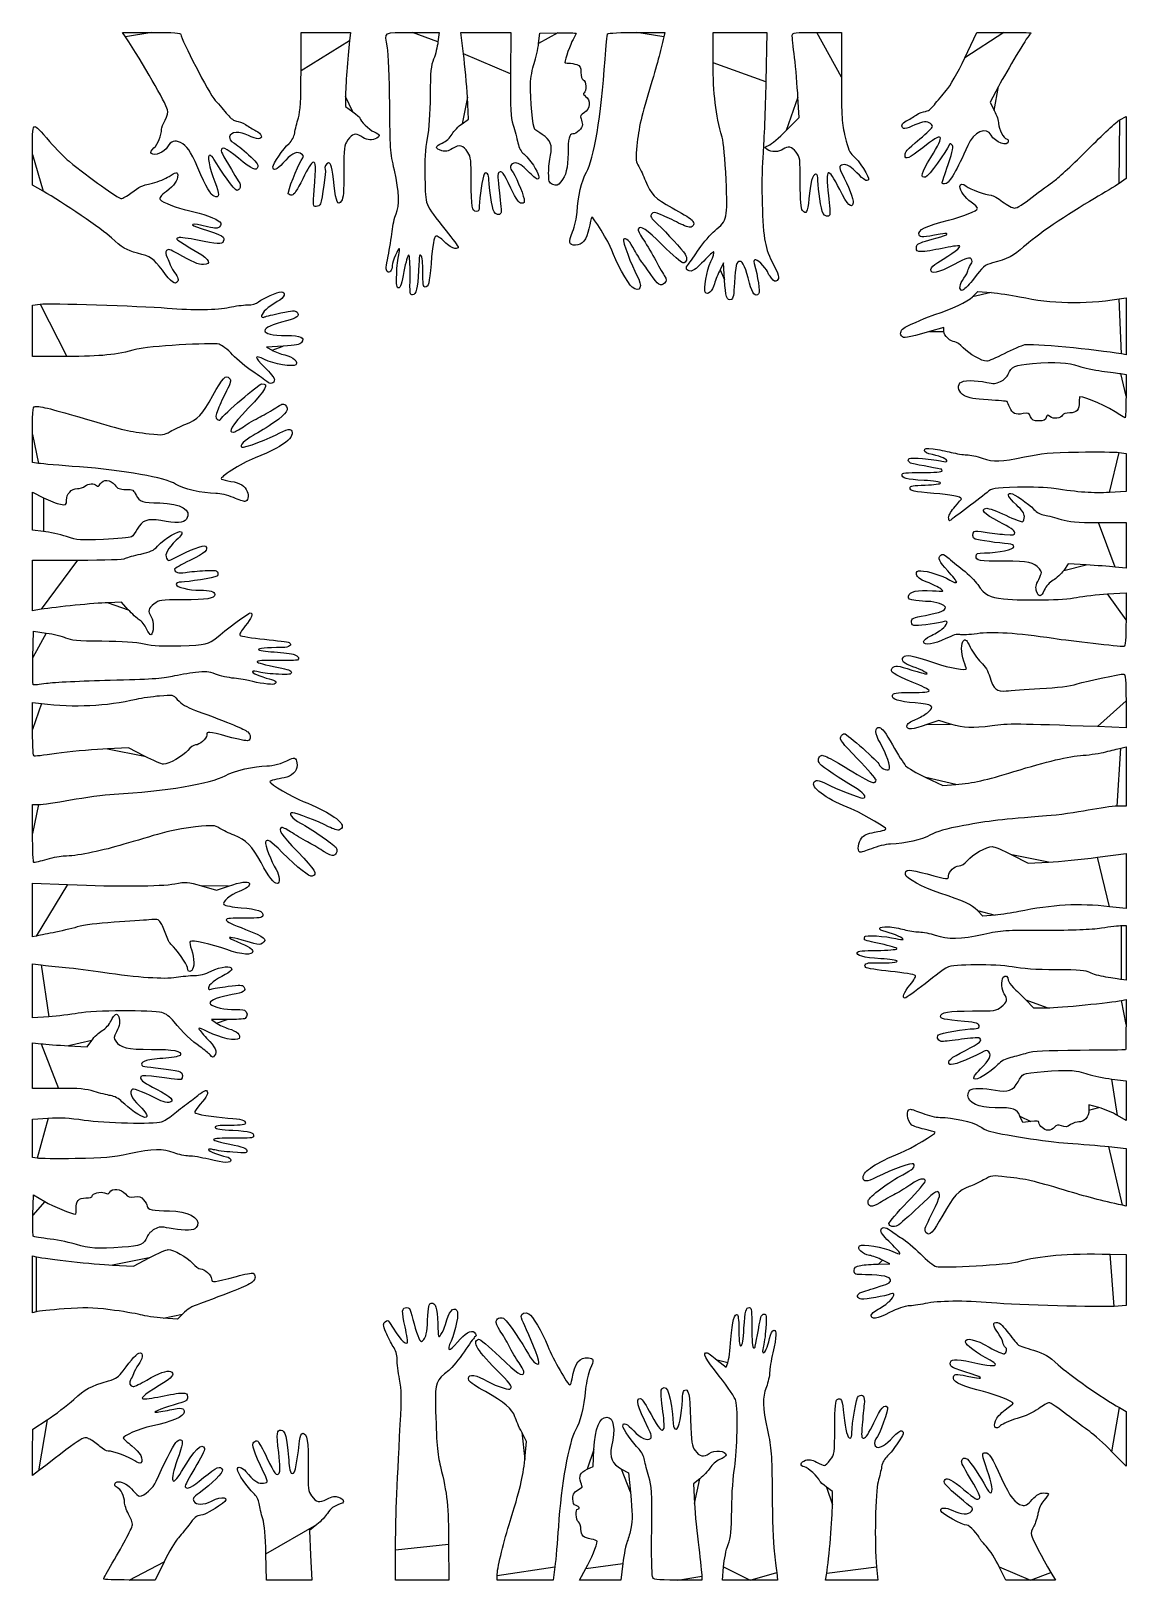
# Model space of a CAD drawing. Extents: x -503 to 40, y 8 to 777.
import ezdxf

# ---------------------------------------------------------------- set-up
doc = ezdxf.new("R2010")
doc.units = 0
doc.layers.add('Ebene_1', color=7, linetype='CONTINUOUS')

msp = doc.modelspace()

# ---------------------------------------------------------------- linework, layer by layer
at = {"layer": 'Ebene_1', "color": 7}
for points in [[(-456.236024, 774.261866), (-457.691984, 776.461866), (-443.199976, 776.461866)], [(-369.141576, 757.462324), (-369.107976, 776.462786), (-356.8158, 776.462322), (-344.523616, 776.461866), (-345.021448, 772.261866)], [(-313.900976, 776.461866), (-300.693992, 776.461866), (-301.20908, 771.861866)], [(-288.575792, 765.861866), (-289.942504, 776.461866), (-277.52524, 776.462002), (-265.107968, 776.46213), (-265.244944, 755.862004)], [(-202.645512, 776.461866), (-188.677488, 776.461866), (-189.176256, 774.261866)], [(-164.707968, 761.40178), (-164.707968, 776.461866), (-151.378848, 776.461866), (-138.049728, 776.461866), (-138.567544, 751.861868)], [(-113.245576, 776.461866), (-100.983184, 776.461866), (-101.032144, 754.261868)], [(-39.895872, 763.81405), (-33.907968, 776.366234), (-20.507968, 776.414074)], [(-251.265848, 771.003714), (-250.707968, 776.061866), (-241.707968, 776.288066)], [(-7.841552, 775.221866), (-7.841552, 775.221866)], [(-23.136536, 749.685004), (-27.347208, 741.874228), (-25.227592, 737.688116)], [(-347.101136, 744.64538), (-347.108336, 739.628892), (-343.508336, 737.09138)], [(-289.280224, 731.139348), (-286.06896, 733.416828), (-286.639016, 744.339348)], [(-128.475264, 727.750196), (-122.081144, 734.187412), (-122.642832, 744.324644)], [(-228.589096, 736.650108), (-228.589096, 736.650108)], [(37.092032, 733.111572), (40.092032, 734.807908), (40.092032, 719.3705), (40.092032, 703.9331), (36.692032, 701.542612), (36.692032, 701.542612)], [(-390.281176, 723.661868), (-390.281176, 723.661868)], [(-332.414, 723.621692), (-332.413632, 723.621692)], [(-497.082808, 697.6775), (-502.307968, 700.599572), (-502.307968, 715.828676)], [(-251.932608, 703.661868), (-251.932608, 703.661868)], [(-87.66944, 703.367052), (-87.669448, 703.367052)], [(-175.654208, 679.895052), (-175.654208, 679.895052)], [(-407.69248, 672.661892), (-407.69248, 672.661868)], [(-292.877688, 669.261868), (-292.877688, 669.261868)], [(-159.06808, 653.704724), (-159.507968, 662.147356), (-161.26684, 658.704612)], [(-133.00816, 653.3447), (-133.00816, 653.3447)], [(-36.026528, 645.26638), (-33.403064, 647.889852), (-26.85552, 647.370764)], [(-485.307968, 615.662964), (-502.307968, 615.662164), (-502.307968, 628.387092), (-502.307968, 641.11202), (-498.507968, 641.618004)], [(36.692032, 644.1821), (40.092032, 644.67254), (40.092032, 630.587204), (40.092032, 616.501868), (37.892032, 616.884988), (37.892032, 616.884988)], [(-50.307968, 628.066452), (-50.307968, 629.954908), (-57.307968, 627.997884)], [(-378.079504, 620.721468), (-386.240936, 620.224252), (-383.520456, 618.766164)], [(-368.926536, 622.57494), (-368.926576, 622.574644)], [(37.492032, 607.1483), (40.092032, 606.683804), (40.092032, 595.972836)], [(39.615528, 585.261868), (39.615528, 585.261868)], [(-499.307968, 562.591956), (-502.307968, 563.066364), (-502.307968, 576.964116)], [(-375.707968, 573.897508), (-375.707968, 573.897508)], [(36.692032, 568.031804), (40.092032, 567.563868), (40.092032, 558.130716), (40.092032, 548.697556), (31.892032, 548.179636), (31.892032, 548.179596)], [(-496.907968, 528.830628), (-502.307968, 529.38922), (-502.307968, 538.852092), (-502.307968, 548.314956), (-496.907968, 545.558836)], [(-426.04176, 534.91362), (-426.04176, 534.91362)], [(26.508832, 533.261868), (40.092032, 533.261868), (40.092032, 521.946188), (40.092032, 510.6305), (34.692032, 511.160572), (34.692032, 511.160572)], [(-498.107968, 490.169604), (-502.307968, 489.50082), (-502.307968, 502.009948), (-502.307968, 514.519084), (-480.067688, 514.576844)], [(20.368632, 512.194532), (11.44524, 512.698412), (9.168632, 509.48838)], [(-410.896288, 506.592692), (-410.896288, 506.592692)], [(-454.864792, 489.974612), (-458.221616, 493.661868), (-464.864792, 493.45226)], [(30.96608, 497.784492), (40.092032, 498.305716), (40.092032, 484.983788)], [(-502.127824, 466.189212), (-501.907968, 479.343508), (-495.507968, 478.413764)], [(39.16404, 471.661868), (39.16404, 471.661868)], [(-370.907968, 465.00758), (-370.907968, 465.00758)], [(-502.307968, 430.572012), (-502.307968, 443.882156), (-497.911656, 443.36546)], [(40.092032, 444.74082), (40.092032, 431.419772), (25.892032, 431.947252), (25.892032, 431.947252)], [(-46.94716, 433.244652), (-52.786344, 435.041516), (-58.673056, 432.951692)], [(-395.448728, 424.9953), (-395.448728, 424.9953)], [(-446.82676, 417.352732), (-454.707968, 421.443596), (-465.107968, 420.974108)], [(37.492032, 421.279372), (40.092032, 421.893372), (40.092032, 407.17762), (40.092032, 392.461868), (35.756648, 392.461868), (35.756648, 392.461868)], [(-59.180048, 406.712412), (-50.852128, 402.717988), (-44.380048, 403.267372)], [(-502.307968, 378.861868), (-502.307968, 393.261868), (-499.307968, 393.262372)], [(-350.040264, 380.700404), (-350.040264, 380.700404)], [(25.892032, 367.141004), (40.092032, 368.998996), (40.092032, 355.31222), (40.092032, 341.625444), (31.892032, 342.582532), (31.892032, 342.582532)], [(-16.553728, 368.344084), (-8.493408, 364.2263), (1.599312, 364.754652)], [(-500.507968, 328.017492), (-502.307968, 327.631388), (-502.307968, 340.968732), (-502.307968, 354.306076), (-484.907968, 353.583972)], [(-418.441032, 352.90102), (-411.142232, 350.7535), (-405.19072, 352.807684)], [(-24.86556, 338.406852), (-30.996608, 337.851268), (-33.652288, 340.715204)], [(37.892032, 333.257148), (40.092032, 333.261948), (40.092032, 319.681948), (40.092032, 306.101948), (37.892032, 306.45306), (37.892032, 306.45298)], [(-388.307376, 324.462364), (-388.307376, 324.462364)], [(-494.315048, 287.983644), (-502.307968, 287.43314), (-502.307968, 300.839684), (-502.307968, 314.246228), (-498.107968, 313.7379)], [(-9.517088, 296.261868), (-5.811312, 292.461868), (0.941432, 292.461868)], [(37.892032, 296.115844), (40.092032, 296.588996), (40.092032, 284.125436)], [(-405.751456, 286.596828), (-413.594952, 286.696708), (-411.128088, 284.876716)], [(-396.907968, 287.126628), (-396.907968, 287.126628)], [(-489.524768, 252.461868), (-502.307968, 252.461868), (-502.307968, 263.772012), (-502.307968, 275.082156), (-498.082008, 274.585484)], [(-484.55812, 273.557756), (-475.260184, 273.026716), (-472.984072, 276.236052)], [(39.892032, 271.560268), (39.892032, 271.560268)], [(-428.615336, 256.919116), (-428.615336, 256.919116)], [(33.050256, 257.07122), (40.092032, 256.204228), (40.092032, 246.353804), (40.092032, 236.50338), (35.892032, 238.98894), (35.892032, 238.98894)], [(-7.122536, 235.984428), (-11.137104, 235.451876), (-12.517336, 238.683812)], [(26.692032, 242.911716), (21.692032, 244.348932), (21.692032, 241.605404)], [(-500.107968, 217.762972), (-502.307968, 218.188996), (-502.307968, 227.63914), (-502.307968, 237.089276), (-494.507968, 237.644892)], [(-402.476808, 227.714052), (-402.476808, 227.714052)], [(31.492032, 223.560356), (40.092032, 222.648108), (40.092032, 208.339668), (40.092032, 194.031236), (38.292032, 194.425812), (38.292032, 194.425964)], [(-502.13268, 189.521668), (-501.907968, 199.598708), (-496.307968, 196.319796)], [(-420.536024, 184.461868), (-420.536024, 184.461868)], [(-500.507968, 141.573724), (-502.307968, 141.07526), (-502.307968, 155.183804), (-502.307968, 169.292348), (-500.507968, 168.891492)], [(32.292032, 170.193932), (40.092032, 170.061868), (40.092032, 157.37734), (40.092032, 144.692812), (34.292032, 144.262524), (34.292032, 144.262524)], [(-462.707968, 164.71262), (-452.307968, 164.245612), (-444.422824, 168.35374)], [(-82.707968, 165.253012), (-77.107968, 165.336364), (-80.707968, 167.190732)], [(-393.165688, 156.413964), (-393.165688, 156.413964)], [(-427.87476, 140.372004), (-430.385224, 137.86154), (-437.480032, 138.416556)], [(-283.03616, 128.906324), (-283.036032, 128.906324)], [(-162.726656, 117.642524), (-158.283072, 114.02318), (-157.43368, 116.242524)], [(-225.670432, 113.261868), (-225.670432, 113.261868)], [(-430.107992, 96.016228), (-430.107968, 96.016228)], [(36.782216, 94.02746), (40.092032, 92.167244), (40.092032, 78.5241), (40.092032, 64.880964), (33.092032, 72.14198), (33.092032, 72.14198)], [(-499.307968, 62.678756), (-502.307968, 60.386468), (-502.288528, 71.824172), (-502.269088, 83.261868), (-495.075464, 87.948836)], [(-258.160888, 68.205396), (-257.22488, 77.148916), (-259.670072, 81.805396)], [(-227.246936, 63.487564), (-224.307968, 64.86838), (-223.824352, 73.265124)], [(-73.092032, 76.486604), (-73.092032, 76.486604)], [(-210.19356, 63.55366), (-206.707968, 61.631132), (-205.7676, 52.0465)], [(-161.4938, 68.212612), (-161.4938, 68.212612)], [(-171.265648, 58.73698), (-174.530472, 56.151196), (-173.987496, 46.506532)], [(-105.510336, 45.821156), (-105.507936, 52.380444), (-108.507936, 54.621156)], [(-408.107968, 46.472228), (-408.107968, 46.472228)], [(-349.24144, 46.389748), (-349.24144, 46.389748)], [(-361.265208, 35.975844), (-364.936648, 32.967364), (-364.390032, 20.714644), (-363.843424, 8.461844), (-375.038376, 8.461844), (-386.233336, 8.461844), (-386.528408, 21.461844)], [(-205.531392, 34.061844), (-205.531392, 34.061844)], [(-295.91052, 26.261844), (-295.90812, 8.461844), (-309.10812, 8.461844), (-322.30812, 8.461844), (-322.27052, 23.461844)], [(-437.09044, 17.461844), (-441.583872, 8.461844), (-454.34592, 8.461844)], [(-209.541552, 16.661844), (-210.566696, 8.461844), (-220.796744, 8.461844), (-231.026792, 8.461844), (-227.80152, 14.153524)], [(-243.24124, 15.061844), (-244.150432, 8.461844), (-258.0292, 8.461844), (-271.907968, 8.461844), (-271.890688, 10.661844)], [(-170.307968, 10.431284), (-170.307968, 8.461844), (-182.254056, 8.461844)], [(-146.426576, 8.461844), (-160.114568, 8.461844), (-159.545728, 15.061844)], [(-133.164288, 12.261844), (-132.738576, 8.461844), (-146.426576, 8.461844), (-146.426576, 8.461844)], [(-83.689248, 15.061844), (-83.070528, 8.461844), (-95.991496, 8.461844), (-108.912464, 8.461844), (-108.367912, 11.861844)], [(-7.271776, 8.461844), (-19.587608, 8.461844), (-22.747792, 15.021124)], [(2.80096, 12.261844), (5.044064, 8.461844), (-7.271776, 8.461844), (-7.271776, 8.461844)]]:
    msp.add_lwpolyline(points, close=True, dxfattribs=at)
for points in [[(-443.199976, 776.461866), (-432.1436, 776.461866), (-428.706232, 776.224794), (-428.700656, 775.461866)], [(-326.208952, 768.861866), (-327.75016, 777.176346), (-328.907248, 776.461866), (-313.900976, 776.461866)], [(-241.707968, 776.288066), (-236.757968, 776.412474), (-232.707968, 776.274946), (-232.707968, 775.982498)], [(-217.046384, 775.761514), (-216.80832, 776.146706), (-210.327928, 776.461866), (-202.645512, 776.461866)], [(-125.492128, 775.061866), (-125.506528, 776.334994), (-124.396744, 776.461866), (-113.245576, 776.461866)], [(-20.507968, 776.414074), (-13.137968, 776.440346), (-7.107968, 776.353866), (-7.107968, 776.221866)], [(-435.361424, 738.118676), (-436.226128, 741.487428), (-447.744832, 761.431412), (-456.236024, 774.261866)], [(-428.700656, 775.461866), (-428.682416, 772.966218), (-414.813304, 746.296148), (-411.683264, 742.737676)], [(-345.021448, 772.261866), (-346.015288, 763.877178), (-347.094448, 749.546804), (-347.101136, 744.64538)], [(-325.149776, 740.861868), (-325.243256, 753.66218), (-325.71804, 766.213522), (-326.208952, 768.861866)], [(-301.20908, 771.861866), (-301.492376, 769.331866), (-302.457296, 765.461866), (-303.353336, 763.261866)], [(-253.493992, 761.11922), (-252.575352, 763.773706), (-251.572688, 768.221722), (-251.265848, 771.003714)], [(-234.231688, 772.95629), (-235.418152, 771.013978), (-238.307968, 762.904034), (-238.307968, 761.516668)], [(-232.707968, 775.982498), (-232.707968, 775.690018), (-233.39364, 774.328226), (-234.231688, 772.95629)], [(-218.315488, 763.161514), (-217.855544, 769.706322), (-217.284448, 775.376322), (-217.046384, 775.761514)], [(-189.176256, 774.261866), (-190.881992, 766.73809), (-192.484944, 760.85414), (-196.313872, 748.061868)], [(-124.3404, 764.061866), (-124.965136, 769.341866), (-125.483416, 774.291866), (-125.492128, 775.061866)], [(-7.841552, 775.221866), (-9.12108, 773.896266), (-18.763, 757.797892), (-23.136536, 749.685004)], [(-7.107968, 776.221866), (-7.107968, 776.089866), (-7.43808, 775.639866), (-7.841552, 775.221866)], [(-303.353336, 763.261866), (-304.75664, 759.816452), (-304.99948, 757.320828), (-305.104856, 745.261868)], [(-286.639016, 744.339348), (-286.952544, 750.346732), (-287.824096, 760.031868), (-288.575792, 765.861866)], [(-255.309008, 750.977372), (-255.228848, 753.92062), (-254.418824, 758.446828), (-253.493992, 761.11922)], [(-238.307968, 761.516668), (-238.307968, 761.376524), (-237.4314, 761.261868), (-236.360048, 761.261868)], [(-236.360048, 761.261868), (-235.288688, 761.261868), (-233.488688, 760.91078), (-232.360048, 760.481668)], [(-227.590288, 707.04922), (-223.790552, 713.532988), (-220.333248, 734.449556), (-218.315488, 763.161514)], [(-160.276776, 724.461868), (-163.469952, 735.805348), (-164.707968, 746.125844), (-164.707968, 761.40178)], [(-122.642832, 744.324644), (-122.95176, 749.900116), (-123.715664, 758.781868), (-124.3404, 764.061866)], [(-49.095872, 747.570252), (-47.206208, 749.742004), (-43.418512, 756.429684), (-39.895872, 763.81405)], [(-370.473968, 734.061868), (-369.44068, 737.562428), (-369.168312, 742.345908), (-369.141576, 757.462324)], [(-265.244944, 755.862004), (-265.363576, 738.020012), (-265.187984, 734.619196), (-263.933696, 730.461868)], [(-232.360048, 760.481668), (-230.639232, 759.827412), (-230.307968, 759.195524), (-230.307968, 756.56726)], [(-230.307968, 756.56726), (-230.307968, 754.519292), (-229.89208, 753.27346), (-229.107968, 752.972564)], [(-101.032144, 754.261868), (-101.077744, 733.601876), (-100.951416, 731.53466), (-99.21148, 724.461868)], [(-253.182072, 728.361948), (-254.199248, 729.208868), (-255.519528, 743.247228), (-255.309008, 750.977372)], [(-228.76672, 746.425556), (-229.30388, 746.093572), (-229.00428, 745.459716), (-227.96672, 744.73298)], [(-229.107968, 752.972564), (-227.708816, 752.43566), (-227.438352, 747.246532), (-228.76672, 746.425556)], [(-196.313872, 748.061868), (-200.743872, 733.261452), (-201.81632, 728.288132), (-202.7352, 718.28406)], [(-138.567544, 751.861868), (-138.852344, 738.331868), (-139.482272, 722.542236), (-139.967392, 716.773796)], [(-54.953136, 740.570252), (-53.498296, 742.389868), (-50.86252, 745.539868), (-49.095872, 747.570252)], [(-436.587528, 732.918676), (-435.475648, 735.018044), (-435.039904, 736.866084), (-435.361424, 738.118676)], [(-411.683264, 742.737676), (-409.826856, 740.627156), (-407.096216, 737.451708), (-405.615176, 735.681116)], [(-322.848272, 708.061868), (-324.85668, 717.105012), (-324.990184, 719.007596), (-325.149776, 740.861868)], [(-305.104856, 745.261868), (-305.185624, 736.019916), (-305.688016, 728.764732), (-306.583096, 723.914324)], [(-227.96672, 744.73298), (-225.35044, 742.900468), (-225.696152, 738.410692), (-228.589096, 736.650108)], [(-59.441504, 737.261868), (-58.2408, 737.261868), (-56.676272, 738.415084), (-54.953136, 740.570252)], [(-502.307968, 715.828676), (-502.307968, 733.422348), (-503.100272, 732.818172), (-493.862384, 722.26898)], [(-438.314648, 728.461868), (-438.313848, 729.121868), (-437.536216, 731.127436), (-436.587528, 732.918676)], [(-405.615176, 735.681116), (-404.019496, 733.773468), (-402.226824, 732.460652), (-401.215176, 732.458876)], [(-401.215176, 732.458876), (-400.276216, 732.457276), (-398.247968, 731.66662), (-396.707968, 730.701964)], [(-396.707968, 730.701964), (-395.167968, 729.737316), (-392.829024, 728.38866), (-391.51032, 727.704956)], [(-372.29432, 726.567492), (-372.007456, 728.269396), (-371.188296, 731.641868), (-370.473968, 734.061868)], [(-343.508336, 737.09138), (-341.528336, 735.695748), (-339.908336, 734.290788), (-339.908336, 733.969244)], [(-339.908336, 733.969244), (-339.908336, 732.60254), (-335.374632, 728.157228), (-332.945688, 727.142356)], [(-294.187104, 725.925316), (-293.25452, 727.54042), (-291.046424, 729.886732), (-289.280224, 731.139348)], [(-263.933696, 730.461868), (-263.137184, 727.821868), (-262.07064, 723.861868), (-261.563616, 721.661868)], [(-229.5642, 730.693036), (-229.49452, 728.9965), (-232.53696, 726.061868), (-234.365512, 726.061868)], [(-228.589096, 736.650108), (-230.379752, 735.560356), (-230.735856, 734.917844), (-230.24532, 733.661868)], [(-230.24532, 733.661868), (-229.901632, 732.781868), (-229.59512, 731.445892), (-229.5642, 730.693036)], [(-70.286056, 728.848324), (-71.757968, 729.75802), (-71.155104, 731.36718), (-68.907968, 732.526684)], [(-68.907968, 732.526684), (-67.697968, 733.151036), (-65.487728, 734.471868), (-63.996328, 735.461868)], [(-60.778632, 731.930932), (-61.839768, 731.6841), (-64.228104, 730.775244), (-66.086056, 729.911252)], [(-63.996328, 735.461868), (-62.504928, 736.451868), (-60.455256, 737.261868), (-59.441504, 737.261868)], [(-55.907968, 729.809388), (-55.907968, 731.28338), (-58.572688, 732.444068), (-60.778632, 731.930932)], [(-25.227592, 737.688116), (-24.0618, 735.385756), (-23.106624, 732.457972), (-23.104976, 731.18194)], [(-23.104976, 731.18194), (-23.101776, 728.6771), (-20.443936, 723.661868), (-19.119728, 723.661868)], [(21.292032, 718.50134), (28.332032, 725.603988), (35.442032, 732.178588), (37.092032, 733.111572)], [(-442.111904, 719.142932), (-440.208056, 720.907356), (-438.320104, 725.540628), (-438.314648, 728.461868)], [(-428.946064, 721.784988), (-431.794624, 723.258044), (-433.60036, 722.675764), (-435.345536, 719.72142)], [(-404.55756, 724.708052), (-404.73416, 723.467108), (-404.149296, 722.592284), (-402.55756, 721.716476)], [(-395.196056, 725.306812), (-399.47996, 727.492292), (-404.204328, 727.190124), (-404.55756, 724.708052)], [(-390.281176, 723.661868), (-391.210968, 723.661868), (-393.422664, 724.402092), (-395.196056, 725.306812)], [(-391.51032, 727.704956), (-388.577688, 726.1845), (-387.810776, 723.661868), (-390.281176, 723.661868)], [(-375.1002, 721.367492), (-373.68812, 722.669108), (-372.616728, 724.65466), (-372.29432, 726.567492)], [(-345.879128, 723.076164), (-347.842976, 720.1861), (-347.907968, 719.678428), (-347.907968, 707.229068)], [(-339.485976, 724.969628), (-342.04784, 726.742868), (-343.725088, 726.246116), (-345.879128, 723.076164)], [(-332.413632, 723.621692), (-334.659616, 722.767772), (-336.93004, 723.2005), (-339.485976, 724.969628)], [(-332.945688, 727.142356), (-329.761256, 725.811812), (-329.592512, 724.69442), (-332.414, 723.621692)], [(-306.583096, 723.914324), (-307.592136, 718.446356), (-307.868024, 713.393604), (-307.6616, 704.162396)], [(-299.10872, 721.56546), (-297.069304, 722.465244), (-295.259024, 724.068892), (-294.187104, 725.925316)], [(-249.507968, 725.818148), (-251.047968, 726.816948), (-252.701312, 727.96166), (-253.182072, 728.361948)], [(-245.40104, 715.46882), (-244.279504, 720.327572), (-245.401416, 723.15474), (-249.507968, 725.818148)], [(-234.365512, 726.061868), (-236.132208, 726.061868), (-236.682688, 723.799604), (-236.701504, 716.461868)], [(-158.290344, 703.346372), (-158.75832, 713.806412), (-159.501696, 721.708484), (-160.276776, 724.461868)], [(-137.188672, 720.42766), (-135.913064, 720.91458), (-131.992032, 724.209724), (-128.475264, 727.750196)], [(-99.21148, 724.461868), (-97.812224, 718.7739), (-96.865344, 716.49706), (-95.447816, 715.411828)], [(-66.086056, 729.911252), (-67.944, 729.04726), (-69.834, 728.56894), (-70.286056, 728.848324)], [(-69.49572, 715.461868), (-69.47868, 717.40982), (-69.101664, 717.827716), (-62.107968, 723.650892)], [(-62.107968, 723.650892), (-58.697968, 726.490164), (-55.907968, 729.261492), (-55.907968, 729.809388)], [(-56.749488, 714.395284), (-49.367344, 726.232124), (-50.44068, 727.531996), (-60.767936, 719.261868)], [(-26.788512, 725.41762), (-29.123568, 729.933124), (-35.439528, 727.168276), (-38.4454, 720.31474)], [(-18.307968, 722.461868), (-18.307968, 719.62374), (-24.998184, 721.9555), (-26.788512, 725.41762)], [(-19.119728, 723.661868), (-18.673256, 723.661868), (-18.307968, 723.121868), (-18.307968, 722.461868)], [(-493.862384, 722.26898), (-490.68704, 718.642892), (-486.338288, 714.248036), (-484.198496, 712.502636)], [(-443.320848, 716.354748), (-443.941616, 716.975524), (-443.599704, 717.764084), (-442.111904, 719.142932)], [(-435.345536, 719.72142), (-436.934664, 717.031228), (-441.900904, 714.934804), (-443.320848, 716.354748)], [(-420.376896, 709.261868), (-424.335264, 718.313108), (-425.486968, 719.996228), (-428.946064, 721.784988)], [(-414.28864, 715.522092), (-415.954304, 716.077316), (-414.748976, 709.42978), (-411.888864, 702.286988)], [(-412.36512, 713.639732), (-412.83656, 714.479532), (-413.702144, 715.326596), (-414.28864, 715.522092)], [(-400.234832, 714.093052), (-406.767296, 719.405044), (-408.707968, 720.225076), (-408.707968, 717.67338)], [(-408.707968, 717.67338), (-408.707968, 716.76186), (-405.549016, 711.255692), (-399.927008, 702.367844)], [(-402.55756, 721.716476), (-401.32028, 721.035708), (-398.001528, 718.361636), (-395.182536, 715.7741)], [(-395.182536, 715.7741), (-391.565328, 712.453884), (-390.204336, 710.685836), (-390.557432, 709.765684)], [(-383.107968, 709.681156), (-383.107968, 711.261372), (-378.039584, 718.658044), (-375.1002, 721.367492)], [(-369.561616, 716.49058), (-371.602664, 717.582916), (-374.251816, 716.057908), (-378.170304, 711.534916)], [(-369.009432, 712.839876), (-367.537704, 714.94834), (-367.613256, 715.447844), (-369.561616, 716.49058)], [(-299.30108, 717.774108), (-302.859056, 718.794516), (-302.80112, 719.936372), (-299.10872, 721.56546)], [(-293.97588, 718.8199), (-296.25416, 717.411844), (-297.312936, 717.203916), (-299.30108, 717.774108)], [(-286.347688, 716.92614), (-288.549472, 720.4887), (-290.494424, 720.971556), (-293.97588, 718.8199)], [(-284.697048, 702.767444), (-284.706728, 712.958172), (-284.895352, 714.576212), (-286.347688, 716.92614)], [(-261.563616, 721.661868), (-260.964408, 719.0619), (-259.952288, 717.147748), (-258.671904, 716.192988)], [(-258.671904, 716.192988), (-257.588488, 715.385108), (-255.443384, 712.827844), (-253.905016, 710.510188)], [(-246.307968, 706.783684), (-246.307968, 709.399548), (-245.899848, 713.30786), (-245.40104, 715.46882)], [(-236.701504, 716.461868), (-236.719984, 709.272508), (-237.736176, 705.215844), (-240.251208, 702.29194)], [(-202.7352, 718.28406), (-203.192536, 713.304956), (-203.042536, 712.143772), (-201.650088, 709.88406)], [(-139.967392, 716.773796), (-140.959328, 704.978924), (-140.56968, 683.121308), (-139.206112, 674.068932)], [(-137.955064, 718.402108), (-139.450304, 719.500004), (-139.421848, 719.575212), (-137.188672, 720.42766)], [(-129.955064, 718.487308), (-131.947008, 716.980684), (-135.960984, 716.937932), (-137.955064, 718.402108)], [(-123.54868, 716.986356), (-125.7676, 719.895508), (-127.54324, 720.311524), (-129.955064, 718.487308)], [(-121.507968, 701.93926), (-121.507968, 713.96886), (-121.564368, 714.384796), (-123.54868, 716.986356)], [(-95.447816, 715.411828), (-92.423192, 713.096244), (-86.740256, 704.296236), (-87.66944, 703.367052)], [(-60.767936, 719.261868), (-67.436104, 713.921956), (-69.51712, 713.0159), (-69.49572, 715.461868)], [(-47.706832, 720.565268), (-48.772632, 717.635092), (-58.081048, 704.829892), (-59.310384, 704.60274)], [(-38.4454, 720.31474), (-43.724736, 708.27762), (-47.526896, 701.65918), (-49.307968, 701.406228)], [(-48.150024, 710.907036), (-45.711192, 718.128836), (-45.377752, 719.841116), (-46.250024, 720.663924)], [(-46.250024, 720.663924), (-47.09736, 721.463204), (-47.387368, 721.443564), (-47.706832, 720.565268)], [(4.492032, 702.857308), (6.692032, 704.358884), (14.252032, 711.398692), (21.292032, 718.50134)], [(-484.198496, 712.502636), (-474.30784, 704.434956), (-459.831344, 694.061868), (-458.46288, 694.061868)], [(-434.640376, 704.959388), (-431.4192, 707.145332), (-430.307968, 707.338876), (-430.307968, 705.713948)], [(-412.249616, 695.12878), (-413.981544, 695.79338), (-416.090928, 699.46154), (-420.376896, 709.261868)], [(-401.062224, 698.061868), (-402.0538, 698.061868), (-408.975232, 707.601116), (-412.36512, 713.639732)], [(-390.557432, 709.765684), (-391.414416, 707.53242), (-393.08612, 708.279948), (-400.234832, 714.093052)], [(-378.170304, 711.534916), (-380.915984, 708.365676), (-383.107968, 707.542732), (-383.107968, 709.681156)], [(-375.477368, 696.412364), (-375.970872, 697.21086), (-370.862696, 710.184804), (-369.009432, 712.839876)], [(-363.107968, 712.061868), (-363.837064, 712.061868), (-365.873776, 708.844028), (-368.298104, 703.861868)], [(-362.633584, 698.261868), (-361.667216, 710.509884), (-361.720568, 712.061868), (-363.107968, 712.061868)], [(-357.117072, 708.476604), (-356.674704, 707.760828), (-358.677768, 693.650428), (-359.532432, 691.461868)], [(-355.509104, 711.661868), (-356.643432, 711.661868), (-357.741424, 709.48682), (-357.117072, 708.476604)], [(-352.705496, 700.440044), (-353.775456, 709.885204), (-354.219328, 711.661868), (-355.509104, 711.661868)], [(-347.907968, 707.229068), (-347.907968, 697.32126), (-348.171176, 694.011052), (-349.054112, 692.814772)], [(-322.030616, 686.359564), (-320.156136, 690.749692), (-320.39164, 697.000532), (-322.848272, 708.061868)], [(-275.907968, 703.1679), (-275.907968, 706.135788), (-277.262464, 707.753524), (-278.31776, 706.04602)], [(-265.076208, 699.238972), (-269.040464, 707.33438), (-269.456768, 707.882364), (-270.944232, 706.963068)], [(-262.633424, 711.661868), (-265.202952, 711.661868), (-266.151016, 709.712356), (-264.495896, 707.832068)], [(-264.495896, 707.832068), (-263.04776, 706.186924), (-259.104528, 696.947764), (-258.53348, 693.861868)], [(-256.63296, 707.661868), (-259.368368, 710.484996), (-261.133816, 711.661868), (-262.633424, 711.661868)], [(-251.932608, 703.661868), (-252.38616, 703.661868), (-254.50132, 705.461868), (-256.63296, 707.661868)], [(-253.905016, 710.510188), (-251.123312, 706.319372), (-250.357912, 703.661868), (-251.932608, 703.661868)], [(-201.650088, 709.88406), (-200.761384, 708.441852), (-199.257448, 705.281868), (-198.308, 702.861868)], [(-101.894312, 698.436908), (-107.906648, 710.383284), (-109.161848, 709.74374), (-107.526064, 695.567428)], [(-99.361104, 710.861868), (-102.2708, 710.861868), (-102.613992, 709.74226), (-100.765144, 706.281412)], [(-93.43296, 706.861868), (-96.100872, 709.615332), (-97.94828, 710.861868), (-99.361104, 710.861868)], [(-59.310384, 704.60274), (-62.183448, 704.071884), (-61.4582, 706.845148), (-56.749488, 714.395284)], [(-51.107968, 701.649332), (-51.107968, 701.923644), (-49.776896, 706.089604), (-48.150024, 710.907036)], [(-453.50864, 696.661868), (-448.751312, 700.258164), (-448.943832, 700.167092), (-442.875904, 701.691884)], [(-442.875904, 701.691884), (-439.888272, 702.442644), (-436.182288, 703.91302), (-434.640376, 704.959388)], [(-430.307968, 705.713948), (-430.307968, 702.991228), (-432.100912, 700.348852), (-435.845064, 697.55358)], [(-411.888864, 702.286988), (-409.448392, 696.192196), (-409.554112, 694.09442), (-412.249616, 695.12878)], [(-399.927008, 702.367844), (-398.688328, 700.409604), (-399.30728, 698.061868), (-401.062224, 698.061868)], [(-368.298104, 703.861868), (-371.037112, 698.233012), (-372.715504, 695.661868), (-373.650888, 695.661868)], [(-349.054112, 692.814772), (-350.884224, 690.335164), (-351.770456, 692.185892), (-352.705496, 700.440044)], [(-307.6616, 704.162396), (-307.3448, 689.99574), (-308.20592, 692.132788), (-297.144496, 678.061868)], [(-282.214664, 687.661868), (-284.352376, 687.661868), (-284.684624, 689.683628), (-284.697048, 702.767444)], [(-278.31776, 706.04602), (-279.090312, 704.796004), (-280.707968, 694.22678), (-280.707968, 690.429188)], [(-273.393272, 687.461868), (-274.287912, 689.15078), (-275.907968, 699.269164), (-275.907968, 703.1679)], [(-270.944232, 706.963068), (-271.686424, 706.504364), (-271.637736, 704.222692), (-270.729528, 696.901436)], [(-244.213968, 701.073476), (-246.130832, 701.94686), (-246.307968, 702.429892), (-246.307968, 706.783684)], [(-240.251208, 702.29194), (-241.927384, 700.343268), (-242.335752, 700.2177), (-244.213968, 701.073476)], [(-232.241528, 687.261868), (-231.882576, 694.79618), (-229.948072, 703.02598), (-227.590288, 707.04922)], [(-198.308, 702.861868), (-195.667952, 696.13282), (-193.598928, 694.027604), (-185.018712, 689.340156)], [(-163.92064, 678.05126), (-157.572392, 683.366316), (-157.425904, 684.02442), (-158.290344, 703.346372)], [(-120.429328, 688.092548), (-121.224088, 689.179444), (-121.507968, 692.823668), (-121.507968, 701.93926)], [(-113.870368, 706.061868), (-115.368576, 706.061868), (-116.557528, 701.721996), (-117.21956, 693.8367)], [(-112.707968, 702.815108), (-112.707968, 705.1211), (-113.044776, 706.061868), (-113.870368, 706.061868)], [(-110.193272, 686.661868), (-111.134064, 688.437908), (-112.707968, 698.547948), (-112.707968, 702.815108)], [(-100.765144, 706.281412), (-97.714, 700.56998), (-94.960728, 693.41722), (-95.245072, 691.940748)], [(-87.669448, 703.367052), (-88.678152, 702.358348), (-89.626648, 702.933484), (-93.43296, 706.861868)], [(-49.307968, 701.406228), (-50.297968, 701.265628), (-51.107968, 701.375028), (-51.107968, 701.649332)], [(-42.307968, 699.9853), (-42.307968, 701.551908), (-40.86336, 701.634732), (-39.17096, 700.165164)], [(-36.649568, 692.209988), (-39.940568, 694.568956), (-42.307968, 697.822044), (-42.307968, 699.9853)], [(-39.17096, 700.165164), (-37.526416, 698.737148), (-29.154032, 695.6643), (-26.87796, 695.653364)], [(-6.39784, 694.694524), (-2.608408, 697.682484), (2.292032, 701.355732), (4.492032, 702.857308)], [(36.692032, 701.542612), (34.822032, 700.227844), (29.332032, 696.865132), (24.492032, 694.069916)], [(-463.149312, 674.469228), (-467.664272, 678.742172), (-487.580064, 692.36326), (-497.082808, 697.6775)], [(-458.46288, 694.061868), (-457.629712, 694.061868), (-455.400304, 695.231868), (-453.50864, 696.661868)], [(-435.845064, 697.55358), (-438.736784, 695.394716), (-439.631496, 694.292684), (-439.05576, 693.598956)], [(-439.05576, 693.598956), (-437.763048, 692.04134), (-430.829984, 689.349676), (-424.894808, 688.101172)], [(-373.650888, 695.661868), (-374.400344, 695.661868), (-375.222264, 695.999588), (-375.477368, 696.412364)], [(-361.679856, 690.061868), (-363.21876, 690.061868), (-363.255584, 690.378436), (-362.633584, 698.261868)], [(-270.729528, 696.901436), (-270.08352, 691.69382), (-269.745632, 687.124524), (-269.97868, 686.747452)], [(-259.746064, 691.661868), (-260.997152, 691.661868), (-262.210184, 693.38626), (-265.076208, 699.238972)], [(-258.53348, 693.861868), (-258.198608, 692.052228), (-258.41376, 691.661868), (-259.746064, 691.661868)], [(-117.21956, 693.8367), (-117.771936, 687.257404), (-118.658512, 685.670812), (-120.429328, 688.092548)], [(-107.526064, 695.567428), (-106.948192, 690.559372), (-106.638968, 686.191868), (-106.838888, 685.861868)], [(-95.245072, 691.940748), (-95.879064, 688.6487), (-98.0216, 690.741908), (-101.894312, 698.436908)], [(-33.507968, 689.165964), (-33.507968, 689.601636), (-34.921688, 690.971452), (-36.649568, 692.209988)], [(-26.87796, 695.653364), (-25.904464, 695.648564), (-23.307968, 694.212516), (-21.107968, 692.461868)], [(-21.107968, 692.461868), (-18.907968, 690.71122), (-16.248408, 689.275044), (-15.19784, 689.270372)], [(-15.19784, 689.270372), (-14.039568, 689.265572), (-10.575736, 691.400252), (-6.39784, 694.694524)], [(24.492032, 694.069916), (11.29444, 686.447996), (-5.137808, 675.243772), (-10.679184, 670.088652)], [(-424.894808, 688.101172), (-417.989008, 686.648492), (-410.766776, 683.978636), (-409.449576, 682.391508)], [(-359.532432, 691.461868), (-359.833128, 690.691868), (-360.799464, 690.061868), (-361.679856, 690.061868)], [(-323.944328, 677.661868), (-323.61924, 680.741868), (-322.758064, 684.655836), (-322.030616, 686.359564)], [(-280.707968, 690.429188), (-280.707968, 688.252324), (-281.029448, 687.661868), (-282.214664, 687.661868)], [(-269.97868, 686.747452), (-270.696128, 685.586604), (-272.61228, 685.987508), (-273.393272, 687.461868)], [(-234.476816, 677.509596), (-233.310768, 680.38738), (-232.374416, 684.472572), (-232.241528, 687.261868)], [(-224.950176, 684.71422), (-225.170912, 684.355428), (-225.796048, 681.799196), (-226.339368, 679.0337)], [(-215.012032, 668.461868), (-216.178144, 672.082148), (-224.424752, 685.568252), (-224.950176, 684.71422)], [(-195.227296, 686.318084), (-196.075768, 685.29574), (-195.60796, 684.506316), (-192.27164, 681.33038)], [(-190.463624, 685.956908), (-193.802016, 687.357596), (-194.331272, 687.397724), (-195.227296, 686.318084)], [(-181.854208, 681.879804), (-184.523776, 683.255548), (-188.398016, 685.090244), (-190.463624, 685.956908)], [(-185.018712, 689.340156), (-180.667808, 686.96322), (-176.477968, 684.47742), (-175.707968, 683.816172)], [(-106.838888, 685.861868), (-107.497968, 684.773996), (-109.438376, 685.236772), (-110.193272, 686.661868)], [(-47.907968, 683.25878), (-41.046592, 684.90438), (-33.507968, 687.996884), (-33.507968, 689.165964)], [(-415.51032, 680.059612), (-423.738992, 682.023948), (-425.891048, 681.398916), (-418.707968, 679.130908)], [(-418.707968, 679.130908), (-407.49372, 675.590084), (-406.810936, 675.189108), (-407.69248, 672.661892)], [(-409.579048, 680.047932), (-410.557224, 679.069756), (-411.370584, 679.071356), (-415.51032, 680.059612)], [(-409.449576, 682.391508), (-408.63836, 681.41406), (-408.66324, 680.96374), (-409.579048, 680.047932)], [(-325.953448, 665.433628), (-325.173528, 669.079156), (-324.269424, 674.581868), (-323.944328, 677.661868)], [(-297.144496, 678.061868), (-293.858512, 673.881868), (-291.156032, 670.191868), (-291.138976, 669.861868)], [(-233.055856, 670.861868), (-236.322944, 670.861868), (-236.615616, 672.231084), (-234.476816, 677.509596)], [(-226.339368, 679.0337), (-227.396528, 673.652764), (-229.690384, 670.861868), (-233.055856, 670.861868)], [(-201.903816, 678.868588), (-202.173464, 678.432292), (-201.213912, 676.362292), (-199.771488, 674.268588)], [(-189.757912, 670.861868), (-198.041152, 679.075396), (-200.694848, 680.82474), (-201.903816, 678.868588)], [(-192.27164, 681.33038), (-187.570552, 676.855284), (-180.154048, 668.750772), (-178.58548, 666.374588)], [(-175.654208, 679.895052), (-176.448904, 679.5901), (-178.989008, 680.403244), (-181.854208, 681.879804)], [(-175.707968, 683.816172), (-173.93656, 682.294932), (-173.912816, 680.563284), (-175.654208, 679.895052)], [(-171.60544, 669.054284), (-169.48392, 672.240116), (-166.02576, 676.288756), (-163.92064, 678.05126)], [(-62.533064, 675.89454), (-63.496888, 678.406236), (-59.273264, 680.53298), (-47.907968, 683.25878)], [(-59.307968, 672.859316), (-49.607936, 675.62378), (-48.707968, 675.931276), (-48.707968, 676.481076)], [(-48.707968, 676.481076), (-48.707968, 676.792348), (-50.237968, 676.741516), (-52.107968, 676.368108)], [(-450.307968, 666.908308), (-455.615104, 668.266468), (-458.20904, 669.793764), (-463.149312, 674.469228)], [(-430.398096, 666.730932), (-434.139936, 668.86402), (-435.041272, 669.10618), (-435.806584, 668.184028)], [(-430.005248, 674.535236), (-431.590184, 673.927044), (-432.142752, 674.34338), (-420.391224, 667.291476)], [(-420.427664, 673.370356), (-424.893504, 674.318732), (-429.203416, 674.842932), (-430.005248, 674.535236)], [(-407.69248, 672.661868), (-408.189336, 671.237492), (-411.163224, 671.402932), (-420.427664, 673.370356)], [(-320.315432, 669.136004), (-320.85408, 669.674652), (-323.86796, 662.722948), (-323.902648, 660.861868)], [(-320.707208, 666.016884), (-320.29148, 667.532148), (-320.115184, 668.935748), (-320.315432, 669.136004)], [(-302.137824, 675.36702), (-303.252152, 674.678332), (-303.804784, 671.65902), (-304.64632, 661.661868)], [(-298.003064, 672.555196), (-299.84868, 674.366532), (-301.70932, 675.631852), (-302.137824, 675.36702)], [(-292.877688, 669.261868), (-293.87396, 669.261868), (-296.113984, 670.701204), (-298.003064, 672.555196)], [(-291.138976, 669.861868), (-291.121936, 669.531868), (-291.904344, 669.261868), (-292.877688, 669.261868)], [(-209.18932, 673.84718), (-209.863776, 673.172724), (-205.184144, 660.597964), (-202.506752, 655.890284)], [(-203.648608, 668.40206), (-205.896992, 672.721164), (-208.125384, 674.911116), (-209.18932, 673.84718)], [(-199.771488, 674.268588), (-198.329056, 672.174892), (-195.668568, 667.761868), (-193.859296, 664.461868)], [(-179.681184, 662.061868), (-180.342304, 662.061868), (-184.876832, 666.021868), (-189.757912, 670.861868)], [(-176.969168, 661.521092), (-176.14064, 662.478516), (-173.72696, 665.86846), (-171.60544, 669.054284)], [(-139.206112, 674.068932), (-138.621512, 670.18794), (-137.349704, 666.240996), (-135.597176, 662.868932)], [(-63.907968, 669.6051), (-63.907968, 671.285444), (-63.285664, 671.725692), (-59.307968, 672.859316)], [(-61.270512, 667.661868), (-63.52992, 667.661868), (-63.907968, 667.940404), (-63.907968, 669.6051)], [(-52.107968, 676.368108), (-60.398448, 674.712644), (-62.05072, 674.637588), (-62.533064, 675.89454)], [(-51.139792, 669.2973), (-55.261088, 668.397812), (-59.819912, 667.661868), (-61.270512, 667.661868)], [(-53.307968, 662.303804), (-45.703048, 666.763804), (-41.36016, 670.055364), (-42.502288, 670.493644)], [(-42.502288, 670.493644), (-43.131616, 670.73514), (-47.018496, 670.19678), (-51.139792, 669.2973)], [(-10.679184, 670.088652), (-15.443544, 665.656372), (-18.821312, 663.90082), (-26.150168, 662.047796)], [(-437.93224, 658.45962), (-442.322936, 664.293484), (-443.661736, 665.20746), (-450.307968, 666.908308)], [(-435.806584, 668.184028), (-436.506024, 667.34126), (-436.43804, 666.52734), (-435.521384, 664.769668)], [(-435.521384, 664.769668), (-434.859424, 663.50038), (-434.309056, 662.101868), (-434.298336, 661.661868)], [(-434.298336, 661.661868), (-434.287616, 661.221868), (-433.2058, 659.278284), (-431.894288, 657.342788)], [(-417.546616, 661.261868), (-420.095008, 661.261868), (-422.893168, 662.452652), (-430.398096, 666.730932)], [(-420.391224, 667.291476), (-414.48276, 663.7459), (-413.310856, 661.261868), (-417.546616, 661.261868)], [(-326.406416, 657.840316), (-327.15984, 658.59374), (-327.060504, 660.25898), (-325.953448, 665.433628)], [(-321.68552, 656.461868), (-321.563176, 660.201868), (-321.122928, 664.501628), (-320.707208, 666.016884)], [(-315.72548, 665.867708), (-316.169392, 666.015676), (-317.221304, 662.44418), (-318.072544, 657.89886)], [(-315.056704, 655.763924), (-314.973872, 661.768836), (-315.234336, 665.703988), (-315.72548, 665.867708)], [(-309.507968, 665.661868), (-310.497592, 666.273492), (-310.365328, 667.00666), (-310.843528, 658.258356)], [(-308.707968, 657.614652), (-308.707968, 661.786892), (-309.06604, 665.38874), (-309.507968, 665.661868)], [(-304.64632, 661.661868), (-305.464296, 651.944556), (-305.942632, 650.061868), (-307.59356, 650.061868)], [(-204.886768, 650.030796), (-206.956072, 651.658516), (-213.346472, 663.29098), (-215.012032, 668.461868)], [(-200.021704, 662.461868), (-200.773856, 663.341868), (-202.40596, 666.014956), (-203.648608, 668.40206)], [(-195.628768, 656.327396), (-197.292736, 658.821356), (-199.269552, 661.581868), (-200.021704, 662.461868)], [(-193.859296, 664.461868), (-192.050024, 661.161868), (-189.88132, 657.30422), (-189.039968, 655.889308)], [(-178.58548, 666.374588), (-177.307304, 664.438324), (-177.91108, 662.061868), (-179.681184, 662.061868)], [(-175.688528, 658.061868), (-178.171656, 658.061868), (-178.708296, 659.51142), (-176.969168, 661.521092)], [(-169.360872, 663.020332), (-172.258728, 659.898452), (-174.602448, 658.061868), (-175.688528, 658.061868)], [(-168.597176, 647.492964), (-169.600496, 649.100212), (-167.992376, 658.002308), (-165.834976, 662.783692)], [(-164.321584, 667.542156), (-164.561744, 667.782308), (-166.829424, 665.747492), (-169.360872, 663.020332)], [(-165.834976, 662.783692), (-164.762456, 665.160692), (-164.081432, 667.301996), (-164.321584, 667.542156)], [(-151.381552, 662.861868), (-153.130544, 662.861868), (-153.657032, 660.805228), (-154.11236, 652.194468)], [(-146.631952, 652.110852), (-148.459592, 659.386724), (-149.994848, 662.861868), (-151.381552, 662.861868)], [(-139.99084, 660.834028), (-142.875048, 664.118956), (-145.181552, 664.659484), (-144.376792, 661.861868)], [(-144.376792, 661.861868), (-142.49372, 655.31574), (-141.337416, 647.51242), (-142.132624, 646.717212)], [(-135.597176, 662.868932), (-132.030512, 656.006268), (-131.620144, 654.496652), (-133.00816, 653.3447)], [(-56.707968, 658.785852), (-56.707968, 659.73266), (-55.420296, 661.065004), (-53.307968, 662.303804)], [(-45.226688, 661.240084), (-53.370904, 656.95386), (-56.707968, 656.240524), (-56.707968, 658.785852)], [(-36.718416, 664.074452), (-37.521888, 665.04258), (-38.828952, 664.607164), (-45.226688, 661.240084)], [(-38.307968, 658.230484), (-38.307968, 658.82194), (-37.73672, 660.121428), (-37.038536, 661.118228)], [(-37.038536, 661.118228), (-36.045136, 662.5365), (-35.975528, 663.179332), (-36.718416, 664.074452)], [(-26.150168, 662.047796), (-29.994648, 661.075756), (-30.703912, 660.46086), (-36.107136, 653.415604)], [(-430.367336, 652.79034), (-431.74432, 651.131164), (-433.286552, 652.28694), (-437.93224, 658.45962)], [(-431.894288, 657.342788), (-430.125184, 654.731988), (-429.731072, 653.556988), (-430.367336, 652.79034)], [(-323.902648, 660.861868), (-323.950968, 658.267556), (-325.257256, 656.691156), (-326.406416, 657.840316)], [(-320.76156, 649.661868), (-321.684304, 649.661868), (-321.864568, 650.988556), (-321.68552, 656.461868)], [(-318.072544, 657.89886), (-319.177424, 651.999228), (-319.940464, 649.661868), (-320.76156, 649.661868)], [(-313.807704, 646.195084), (-315.065776, 645.952684), (-315.179976, 646.827556), (-315.056704, 655.763924)], [(-310.843528, 658.258356), (-311.336464, 649.24042), (-311.999144, 646.54354), (-313.807704, 646.195084)], [(-307.59356, 650.061868), (-308.467408, 650.061868), (-308.707968, 651.692212), (-308.707968, 657.614652)], [(-202.506752, 655.890284), (-199.400424, 650.428404), (-200.851272, 646.856476), (-204.886768, 650.030796)], [(-188.767064, 652.059916), (-190.603472, 650.223508), (-192.232056, 651.236372), (-195.628768, 656.327396)], [(-189.039968, 655.889308), (-187.649456, 653.550884), (-187.624616, 653.202364), (-188.767064, 652.059916)], [(-161.26684, 658.704612), (-162.234216, 656.8111), (-163.494216, 653.6749), (-164.06684, 651.735268)], [(-155.671944, 643.888244), (-157.851576, 643.051844), (-158.630304, 645.302732), (-159.06808, 653.704724)], [(-137.507968, 657.341916), (-137.507968, 657.707268), (-138.625264, 659.278724), (-139.99084, 660.834028)], [(-135.826216, 654.539644), (-136.751184, 655.71554), (-137.507968, 656.976564), (-137.507968, 657.341916)], [(-133.00816, 653.3447), (-133.917576, 652.589956), (-134.48028, 652.828564), (-135.826216, 654.539644)], [(-41.107136, 648.461868), (-42.959504, 648.461868), (-42.546704, 651.597844), (-40.307968, 654.53298)], [(-36.107136, 653.415604), (-38.196672, 650.691044), (-40.446672, 648.461868), (-41.107136, 648.461868)], [(-40.307968, 654.53298), (-39.207968, 655.975156), (-38.307968, 657.639028), (-38.307968, 658.230484)], [(-390.215856, 642.74758), (-387.73968, 644.675452), (-380.927336, 647.662164), (-379.006272, 647.662164)], [(-379.006272, 647.662164), (-376.218656, 647.662164), (-377.341352, 644.848004), (-380.907968, 642.895388)], [(-164.06684, 651.735268), (-165.20588, 647.87702), (-167.497392, 645.731196), (-168.597176, 647.492964)], [(-154.11236, 652.194468), (-154.418704, 646.401076), (-154.82984, 644.211388), (-155.671944, 643.888244)], [(-142.132624, 646.717212), (-143.8236, 645.026236), (-145.2956, 646.790812), (-146.631952, 652.110852)], [(-26.85552, 647.370764), (-23.254368, 647.085268), (-16.916352, 646.149444), (-12.77104, 645.291156)], [(-498.507968, 641.618004), (-494.298136, 642.178556), (-449.330552, 640.791276), (-435.507968, 639.674412)], [(-435.507968, 639.674412), (-422.47416, 638.621276), (-410.577752, 638.771044), (-404.707968, 640.062164)], [(-404.707968, 640.062164), (-401.847968, 640.691252), (-397.84652, 641.218604), (-395.815856, 641.23406)], [(-395.815856, 641.23406), (-393.472336, 641.2519), (-391.426856, 641.804732), (-390.215856, 642.74758)], [(-386.507968, 638.998404), (-389.021208, 636.672988), (-389.515024, 634.364124), (-387.307968, 635.25798)], [(-380.907968, 642.895388), (-382.777968, 641.871612), (-385.297968, 640.117972), (-386.507968, 638.998404)], [(-379.107968, 637.258228), (-373.288552, 638.484804), (-372.139048, 638.530748), (-371.136536, 637.576828)], [(-54.707968, 636.471436), (-46.334216, 639.135036), (-38.44264, 642.850276), (-36.026528, 645.26638)], [(-12.77104, 645.291156), (3.947592, 641.829556), (18.171704, 641.510628), (36.692032, 644.1821)], [(-376.307968, 633.329956), (-390.699656, 629.941388), (-390.724144, 626.062164), (-376.353808, 626.062164)], [(-387.307968, 635.25798), (-386.537968, 635.569828), (-382.847968, 636.46994), (-379.107968, 637.258228)], [(-371.136536, 637.576828), (-369.458928, 635.980516), (-371.230856, 634.525372), (-376.307968, 633.329956)], [(-69.454504, 630.182596), (-66.8018, 631.634796), (-57.669232, 635.529492), (-54.707968, 636.471436)], [(-376.353808, 626.062164), (-369.10744, 626.062164), (-367.074544, 625.107684), (-368.926536, 622.57494)], [(-71.238496, 625.819148), (-72.305304, 627.104572), (-71.506024, 629.059516), (-69.454504, 630.182596)], [(-57.307968, 627.997884), (-69.317272, 624.640388), (-70.15188, 624.509852), (-71.238496, 625.819148)], [(-44.757016, 622.861868), (-46.947392, 622.861868), (-50.307968, 626.012756), (-50.307968, 628.066452)], [(-40.664904, 619.990436), (-42.181216, 621.569724), (-44.022664, 622.861868), (-44.757016, 622.861868)], [(-450.653744, 619.242436), (-460.923824, 616.4149), (-468.192968, 615.66406), (-485.307968, 615.662964)], [(-409.76224, 621.712268), (-413.502648, 622.625356), (-445.354024, 620.701548), (-450.653744, 619.242436)], [(-403.107944, 616.524524), (-405.527944, 619.075116), (-408.522376, 621.409604), (-409.76224, 621.712268)], [(-393.107944, 608.169428), (-396.187944, 610.21414), (-400.687944, 613.973932), (-403.107944, 616.524524)], [(-387.236824, 614.127604), (-392.508768, 616.817148), (-392.520672, 615.435212), (-387.269384, 610.34442)], [(-383.520456, 618.766164), (-382.024192, 617.964212), (-379.181448, 616.900524), (-377.20324, 616.402404)], [(-368.926576, 622.574644), (-369.698144, 621.51946), (-371.728432, 621.108396), (-378.079504, 620.721468)], [(-377.20324, 616.402404), (-373.030064, 615.351588), (-370.317888, 612.931948), (-371.730176, 611.51966)], [(-29.003456, 613.261868), (-31.327192, 613.261868), (-37.778648, 616.984308), (-40.664904, 619.990436)], [(-20.376856, 616.98994), (-24.374752, 614.9395), (-28.25672, 613.261868), (-29.003456, 613.261868)], [(-10.320464, 621.34798), (-11.853592, 621.0015), (-16.378968, 619.04038), (-20.376856, 616.98994)], [(37.892032, 616.884988), (24.917384, 619.144452), (-6.99804, 622.098836), (-10.320464, 621.34798)], [(-386.145784, 603.156708), (-386.894976, 603.868996), (-390.027944, 606.124724), (-393.107944, 608.169428)], [(-387.269384, 610.34442), (-384.540592, 607.699012), (-382.307944, 604.921932), (-382.307944, 604.173124)], [(-371.730176, 611.51966), (-372.97128, 610.278556), (-382.99728, 611.964756), (-387.236824, 614.127604)], [(-18.308672, 606.860164), (-16.68596, 610.77774), (-15.252816, 611.40594), (-6.307968, 612.120508)], [(-6.307968, 612.120508), (5.444344, 613.059348), (11.342912, 612.739212), (16.648072, 610.874596)], [(16.648072, 610.874596), (19.166464, 609.989452), (24.3016, 608.893444), (28.059496, 608.439028)], [(28.059496, 608.439028), (31.817392, 607.984604), (36.062032, 607.40378), (37.492032, 607.1483)], [(-412.927, 596.289612), (-408.085832, 605.131748), (-406.37716, 606.873116), (-404.619864, 604.755708)], [(-409.13164, 584.423532), (-407.59848, 586.904244), (-389.986016, 602.061836), (-388.636696, 602.061836)], [(-404.619864, 604.755708), (-403.72448, 603.676836), (-403.953528, 602.735836), (-406.12492, 598.572524)], [(-388.636696, 602.061836), (-384.888688, 602.061836), (-386.279376, 599.545892), (-395.344992, 589.925604)], [(-382.307944, 604.173124), (-382.307944, 602.226404), (-384.54432, 601.634116), (-386.145784, 603.156708)], [(-39.996864, 596.163852), (-42.895824, 597.8523), (-43.8728, 600.576364), (-42.271424, 602.5059)], [(-42.271424, 602.5059), (-41.098344, 603.91938), (-34.484448, 604.043756), (-28.910584, 602.757148)], [(-28.910584, 602.757148), (-25.594424, 601.991692), (-24.549712, 602.0619), (-22.123352, 603.213276)], [(-22.123352, 603.213276), (-20.46632, 603.999596), (-18.855808, 605.53926), (-18.308672, 606.860164)], [(-426.307968, 582.064396), (-420.317672, 584.396292), (-418.214664, 586.631988), (-412.927, 596.289612)], [(-406.12492, 598.572524), (-407.533568, 595.87166), (-409.39396, 591.801796), (-410.259144, 589.52838)], [(-381.668752, 590.2349), (-378.843928, 592.171492), (-378.01528, 592.414868), (-377.030152, 591.597284)], [(-28.230264, 594.090076), (-35.145664, 594.467892), (-37.926488, 594.957988), (-39.996864, 596.163852)], [(-18.87944, 593.228604), (-19.041872, 593.4303), (-23.249744, 593.817964), (-28.230264, 594.090076)], [(-17.56, 590.288468), (-18.123264, 591.703836), (-18.717008, 593.0269), (-18.87944, 593.228604)], [(16.892032, 593.209276), (16.892032, 589.135372), (15.632312, 587.661868), (12.14948, 587.661868)], [(17.146832, 595.661868), (17.006688, 595.661868), (16.892032, 594.558204), (16.892032, 593.209276)], [(37.015528, 586.7199), (31.294624, 590.64798), (20.15396, 595.661868), (17.146832, 595.661868)], [(40.092032, 595.972836), (40.092032, 590.081804), (39.877608, 585.261868), (39.615528, 585.261868)], [(-502.307968, 576.964116), (-502.307968, 590.846772), (-502.306368, 590.861852), (-500.507968, 590.850044)], [(-500.507968, 590.850044), (-497.625072, 590.831084), (-489.347544, 588.716652), (-473.907968, 584.055204)], [(-410.259144, 589.52838), (-411.57588, 586.06838), (-411.654448, 585.247372), (-410.741304, 584.489532)], [(-410.741304, 584.489532), (-409.990496, 583.86642), (-409.488688, 583.845852), (-409.13164, 584.423532)], [(-395.344992, 589.925604), (-403.777256, 580.977452), (-405.587776, 578.061868), (-402.712144, 578.061868)], [(-397.745376, 580.77358), (-395.5772, 582.26502), (-391.846808, 584.473444), (-389.455608, 585.681196)], [(-389.455608, 585.681196), (-387.064408, 586.888948), (-383.56032, 588.938116), (-381.668752, 590.2349)], [(-377.030152, 591.597284), (-374.740168, 589.696772), (-376.172592, 587.380276), (-382.307968, 583.062084)], [(-10.898608, 587.278884), (-14.690808, 586.567468), (-16.383536, 587.332244), (-17.56, 590.288468)], [(-7.280792, 585.7217), (-8.09976, 587.519132), (-8.560616, 587.717492), (-10.898608, 587.278884)], [(-3.179032, 583.661868), (-5.80132, 583.661868), (-6.502768, 584.014124), (-7.280792, 585.7217)], [(0.510576, 585.320292), (0.094944, 584.010756), (-0.681248, 583.661868), (-3.179032, 583.661868)], [(2.364488, 585.7873), (1.175336, 586.8545), (0.982064, 586.805812), (0.510576, 585.320292)], [(8.643336, 586.567692), (8.003528, 584.900364), (3.918504, 584.392636), (2.364488, 585.7873)], [(12.14948, 587.661868), (10.276784, 587.661868), (8.898112, 587.23162), (8.643336, 586.567692)], [(39.615528, 585.261868), (39.353448, 585.261868), (38.183448, 585.91798), (37.015528, 586.7199)], [(-473.907968, 584.055204), (-457.564232, 579.120772), (-454.3424, 578.382004), (-444.408408, 577.2909)], [(-444.408408, 577.2909), (-437.638616, 576.54734), (-437.155536, 576.600308), (-434.008408, 578.43134)], [(-434.008408, 578.43134), (-432.193168, 579.48746), (-428.727968, 581.12234), (-426.307968, 582.064396)], [(-402.712144, 578.061868), (-402.148592, 578.061868), (-399.913544, 579.28214), (-397.745376, 580.77358)], [(-398.469632, 570.56178), (-397.606512, 570.02834), (-384.464176, 575.011748), (-379.689728, 577.682876)], [(-382.307968, 583.062084), (-385.607968, 580.739476), (-390.364416, 577.765932), (-392.877848, 576.454204)], [(-379.689728, 577.682876), (-377.589696, 578.857772), (-375.339696, 579.61498), (-374.689728, 579.365564)], [(-374.689728, 579.365564), (-372.835488, 578.654028), (-373.300736, 576.155604), (-375.707968, 573.897508)], [(-392.877848, 576.454204), (-397.23016, 574.182788), (-399.854304, 571.417556), (-398.469632, 570.56178)], [(-375.707968, 573.897508), (-378.127808, 571.627588), (-383.880888, 568.582476), (-391.966976, 565.291596)], [(-59.907968, 569.038348), (-59.907968, 570.074628), (-59.177424, 570.19634), (-55.5302, 569.767676)], [(-55.846536, 566.923468), (-58.613536, 567.516884), (-59.907968, 568.190924), (-59.907968, 569.038348)], [(-55.5302, 569.767676), (-53.122432, 569.484692), (-49.086792, 568.715124), (-46.56212, 568.057532)], [(-479.107968, 560.855652), (-488.567968, 561.5497), (-497.657968, 562.331036), (-499.307968, 562.591956)], [(-391.966976, 565.291596), (-399.230288, 562.335572), (-409.961544, 555.57414), (-408.58016, 554.824148)], [(-67.907968, 564.1969), (-67.907968, 565.34222), (-67.053544, 565.439548), (-60.907968, 564.994276)], [(-66.107968, 562.509444), (-67.097968, 562.720044), (-67.907968, 563.479396), (-67.907968, 564.1969)], [(-51.4224, 559.661868), (-51.741816, 559.661868), (-62.817776, 561.809524), (-66.107968, 562.509444)], [(-60.907968, 564.994276), (-57.057968, 564.715324), (-52.737968, 564.146548), (-51.307968, 563.730324)], [(-48.707968, 563.689604), (-48.707968, 564.769092), (-51.32136, 565.952996), (-55.846536, 566.923468)], [(-51.307968, 563.730324), (-49.808328, 563.293836), (-48.707968, 563.27658), (-48.707968, 563.689604)], [(-46.56212, 568.057532), (-44.037448, 567.39994), (-40.598448, 566.861908), (-38.919904, 566.861908)], [(-38.919904, 566.861908), (-37.241352, 566.861908), (-33.819464, 566.141908), (-31.315712, 565.261908)], [(-31.315712, 565.261908), (-25.334904, 563.159828), (-22.0894, 563.240908), (-10.217984, 565.789004)], [(-10.217984, 565.789004), (-1.692224, 567.618988), (2.038704, 567.956868), (16.492032, 568.207924)], [(16.492032, 568.207924), (25.732032, 568.36842), (34.822032, 568.289172), (36.692032, 568.031804)], [(-431.36708, 552.290268), (-435.984728, 555.416588), (-457.43988, 559.26594), (-479.107968, 560.855652)], [(-468.753936, 552.37598), (-467.41448, 554.878772), (-463.66076, 554.616996), (-461.500064, 551.870116)], [(-408.58016, 554.824148), (-407.990456, 554.503988), (-405.887968, 553.9869), (-403.907968, 553.675068)], [(-403.907968, 553.675068), (-399.433864, 552.970452), (-396.869744, 551.39154), (-395.851888, 548.714364)], [(-71.107968, 556.94746), (-71.107968, 557.840572), (-69.122176, 558.061868), (-61.107968, 558.061868)], [(-60.096168, 554.147564), (-68.965376, 554.67214), (-71.107968, 555.216916), (-71.107968, 556.94746)], [(-61.107968, 558.061868), (-54.974632, 558.061868), (-51.107968, 558.371204), (-51.107968, 558.861868)], [(-51.892104, 552.861868), (-51.888104, 553.312556), (-55.47, 553.87394), (-60.096168, 554.147564)], [(-51.107968, 558.861868), (-51.107968, 559.301868), (-51.249464, 559.661868), (-51.4224, 559.661868)], [(-485.507968, 544.357196), (-485.507968, 547.457444), (-483.0618, 550.053148), (-480.107968, 550.087308)], [(-480.107968, 550.087308), (-478.897968, 550.101308), (-477.20916, 550.641308), (-476.355064, 551.287308)], [(-476.355064, 551.287308), (-474.5146, 552.679364), (-471.781208, 552.815108), (-470.54208, 551.57598)], [(-470.54208, 551.57598), (-469.894232, 550.928132), (-469.41376, 551.143092), (-468.753936, 552.37598)], [(-461.500064, 551.870116), (-460.06324, 550.043492), (-459.153976, 549.676988), (-456.042, 549.670116)], [(-456.042, 549.670116), (-452.57672, 549.662116), (-452.2076, 549.46034), (-450.913488, 546.861868)], [(-450.913488, 546.861868), (-449.234816, 543.491228), (-447.896608, 543.04486), (-439.160544, 542.941612)], [(-411.428144, 547.642876), (-417.935304, 547.674396), (-428.021752, 550.025356), (-431.36708, 552.290268)], [(-402.707968, 545.646588), (-405.5266, 546.807692), (-409.12616, 547.631732), (-411.428144, 547.642876)], [(-395.851888, 548.714364), (-394.959024, 546.365956), (-395.55392, 543.66006), (-396.96188, 543.665572)], [(-67.107968, 550.518492), (-67.107968, 551.34022), (-65.260544, 551.659556), (-59.503904, 551.8329)], [(-55.162368, 547.692948), (-65.30984, 548.468604), (-67.107968, 548.893924), (-67.107968, 550.518492)], [(-59.503904, 551.8329), (-55.127328, 551.964684), (-51.896552, 552.40142), (-51.892104, 552.861868)], [(-41.507968, 545.01742), (-41.507968, 545.975636), (-47.144344, 547.080068), (-55.162368, 547.692948)], [(-28.825224, 548.226828), (-34.119952, 543.948572), (-47.18384, 534.061868), (-47.542224, 534.061868)], [(-13.75888, 550.72726), (-25.799656, 550.403748), (-26.21676, 550.334524), (-28.825224, 548.226828)], [(-14.307968, 541.988748), (-18.355952, 545.710252), (-19.312544, 547.661868), (-17.08868, 547.661868)], [(-17.08868, 547.661868), (-15.5124, 547.661868), (-8.423312, 542.782748), (-5.58512, 539.74446)], [(4.358384, 550.141916), (1.0212, 550.67626), (-6.551184, 550.920916), (-13.75888, 550.72726)], [(31.892032, 548.179596), (23.9638, 547.678828), (16.35416, 548.221196), (4.358384, 550.141916)], [(-496.907968, 545.558836), (-493.937968, 544.042972), (-490.157968, 542.588924), (-488.507968, 542.32762)], [(-488.507968, 542.32762), (-485.578944, 541.863764), (-485.507968, 541.911772), (-485.507968, 544.357196)], [(-439.160544, 542.941612), (-428.715096, 542.818164), (-422.968384, 539.301484), (-426.04176, 534.91362)], [(-396.96188, 543.665572), (-397.482224, 543.667972), (-400.067968, 544.559068), (-402.707968, 545.646588)], [(-47.896672, 535.861868), (-47.890272, 536.851868), (-46.450464, 539.252956), (-44.696672, 541.19762)], [(-44.696672, 541.19762), (-42.942888, 543.142276), (-41.507968, 544.861188), (-41.507968, 545.01742)], [(-22.9098, 533.661868), (-30.58152, 537.597012), (-32.593528, 539.792996), (-28.997112, 540.305828)], [(-28.997112, 540.305828), (-28.056144, 540.440004), (-23.815712, 538.895204), (-19.573928, 536.872948)], [(-10.307968, 536.233828), (-10.307968, 537.703212), (-11.478872, 539.38782), (-14.307968, 541.988748)], [(-5.58512, 539.74446), (-4.180664, 538.240988), (-2.244328, 537.202732), (-0.244848, 536.881036)], [(-438.746848, 534.18746), (-445.188776, 535.374428), (-448.145264, 534.301116), (-450.352744, 529.974092)], [(-426.04176, 534.91362), (-427.403592, 532.969332), (-431.015464, 532.762892), (-438.746848, 534.18746)], [(-47.542224, 534.061868), (-47.743384, 534.061868), (-47.902888, 534.871868), (-47.896672, 535.861868)], [(-15.1098, 528.22214), (-15.1114, 529.235692), (-17.419992, 530.845916), (-22.9098, 533.661868)], [(-19.573928, 536.872948), (-15.332144, 534.850684), (-11.512024, 533.412148), (-11.084784, 533.676196)], [(-11.084784, 533.676196), (-10.657536, 533.940252), (-10.307968, 535.091188), (-10.307968, 536.233828)], [(-0.244848, 536.881036), (1.480432, 536.603452), (5.149592, 535.67558), (7.908832, 534.8191)], [(7.908832, 534.8191), (12.048136, 533.534244), (15.301488, 533.261868), (26.508832, 533.261868)], [(-485.507968, 526.300364), (-488.807968, 527.384788), (-493.937968, 528.523412), (-496.907968, 528.830628)], [(-467.108752, 524.873748), (-478.910968, 524.354924), (-479.796856, 524.42362), (-485.507968, 526.300364)], [(-453.311368, 526.167084), (-454.08036, 525.755532), (-460.289192, 525.173524), (-467.108752, 524.873748)], [(-450.352744, 529.974092), (-451.210992, 528.291796), (-452.542376, 526.578636), (-453.311368, 526.167084)], [(-440.316808, 521.461812), (-436.632768, 525.44786), (-429.613608, 529.6875), (-428.515832, 528.589724)], [(-431.023336, 524.45054), (-435.380952, 520.305244), (-436.888032, 517.493132), (-435.82076, 515.498908)], [(-428.515832, 528.589724), (-427.850736, 527.924628), (-428.502792, 526.848284), (-431.023336, 524.45054)], [(-34.786544, 525.002716), (-36.012424, 525.473132), (-36.318624, 528.113636), (-35.225624, 528.789148)], [(-35.225624, 528.789148), (-34.850344, 529.021092), (-32.420344, 528.894156), (-29.825624, 528.507076)], [(-18.307968, 522.66378), (-22.641616, 522.976276), (-33.535032, 524.522468), (-34.786544, 525.002716)], [(-29.825624, 528.507076), (-27.230912, 528.119988), (-22.857968, 527.573588), (-20.107968, 527.292852)], [(-20.107968, 527.292852), (-15.63736, 526.83646), (-15.10816, 526.934852), (-15.1098, 528.22214)], [(-480.067688, 514.576844), (-465.559368, 514.614524), (-457.256944, 514.939908), (-456.18652, 515.51278)], [(-456.18652, 515.51278), (-455.284032, 515.99578), (-451.886136, 516.945484), (-448.63564, 517.623228)], [(-448.63564, 517.623228), (-443.837296, 518.623716), (-442.272552, 519.34574), (-440.316808, 521.461812)], [(-435.82076, 515.498908), (-435.044456, 514.048364), (-434.941504, 514.050332), (-432.065272, 515.570748)], [(-432.065272, 515.570748), (-424.135904, 519.762348), (-417.431552, 522.305436), (-416.573288, 521.447172)], [(-416.573288, 521.447172), (-414.908904, 519.782788), (-416.610488, 518.23594), (-424.247176, 514.471228)], [(-48.307968, 509.261868), (-52.823672, 514.173828), (-53.393608, 515.456228), (-51.77864, 517.071196)], [(-51.77864, 517.071196), (-51.07288, 517.776956), (-50.230848, 517.478668), (-48.278352, 515.831196)], [(-48.278352, 515.831196), (-46.86432, 514.638068), (-43.487792, 511.90534), (-40.77496, 509.758468)], [(-34.307968, 516.54746), (-34.307968, 517.830068), (-33.665104, 518.075084), (-30.107968, 518.14822)], [(-20.202808, 514.061868), (-32.90376, 514.061868), (-34.307968, 514.309316), (-34.307968, 516.54746)], [(-30.107968, 518.14822), (-23.045208, 518.29342), (-15.507968, 519.900844), (-15.507968, 521.261868)], [(-15.507968, 521.261868), (-15.507968, 522.061508), (-16.442152, 522.529228), (-18.307968, 522.66378)], [(-424.247176, 514.471228), (-428.460608, 512.394108), (-431.907968, 510.44426), (-431.907968, 510.138252)], [(-431.907968, 510.138252), (-431.907968, 508.533788), (-429.968408, 507.9545), (-426.455616, 508.509796)], [(-426.455616, 508.509796), (-424.375312, 508.838644), (-419.992256, 509.232396), (-416.715496, 509.384788)], [(-416.715496, 509.384788), (-411.671936, 509.619348), (-410.71644, 509.458468), (-410.48856, 508.33646)], [(-410.48856, 508.33646), (-410.340512, 507.607484), (-410.524, 506.822788), (-410.896288, 506.592692)], [(-63.763608, 507.468116), (-63.977856, 508.971404), (-63.645112, 509.261868), (-61.708808, 509.261868)], [(-58.605304, 503.668116), (-62.313672, 505.185636), (-63.57024, 506.111324), (-63.763608, 507.468116)], [(-61.708808, 509.261868), (-58.374008, 509.261868), (-51.250408, 507.004556), (-47.307968, 504.698556)], [(-43.907968, 503.592804), (-43.907968, 504.078436), (-45.887968, 506.629516), (-48.307968, 509.261868)], [(-40.77496, 509.758468), (-38.062136, 507.611596), (-34.776424, 504.305508), (-33.473392, 502.411612)], [(-2.869536, 510.240396), (-5.879824, 513.566732), (-8.125656, 514.061868), (-20.202808, 514.061868)], [(-3.227944, 504.964436), (-1.499336, 508.522436), (-1.486448, 508.712108), (-2.869536, 510.240396)], [(9.168632, 509.48838), (7.916504, 507.72286), (5.57584, 505.518348), (3.967168, 504.58946)], [(34.692032, 511.160572), (31.722032, 511.452116), (25.276504, 511.917396), (20.368632, 512.194532)], [(-428.507968, 503.66442), (-430.216976, 503.66282), (-431.107968, 503.273356), (-431.107968, 502.528156)], [(-431.107968, 502.528156), (-431.107968, 501.187388), (-424.852448, 499.667164), (-419.268592, 499.650948)], [(-410.896288, 506.592692), (-411.955592, 505.938012), (-425.612648, 503.667268), (-428.507968, 503.66442)], [(-67.748632, 496.728892), (-67.415344, 498.9979), (-63.294072, 499.934324), (-55.907968, 499.4193)], [(-51.805304, 500.331396), (-52.848848, 501.063156), (-55.908848, 502.564676), (-58.605304, 503.668116)], [(-55.907968, 499.4193), (-50.140144, 499.017108), (-49.981392, 499.052404), (-51.805304, 500.331396)], [(-47.307968, 504.698556), (-45.437968, 503.604756), (-43.907968, 503.107172), (-43.907968, 503.592804)], [(-33.473392, 502.411612), (-29.9224, 497.25042), (-27.59008, 495.962956), (-20.707968, 495.364972)], [(-4.264496, 499.133188), (-4.855256, 500.804748), (-4.628144, 502.082404), (-3.227944, 504.964436)], [(-0.432832, 499.703764), (-2.083552, 496.126444), (-3.145936, 495.968236), (-4.264496, 499.133188)], [(3.967168, 504.58946), (2.179192, 503.557044), (0.468912, 501.657972), (-0.432832, 499.703764)], [(-464.864792, 493.45226), (-471.65616, 493.237972), (-490.563552, 491.370932), (-498.107968, 490.169604)], [(-442.032456, 492.821156), (-445.01284, 490.547908), (-445.294288, 489.300412), (-443.458776, 486.499068)], [(-427.684536, 494.861868), (-438.964632, 494.861868), (-439.446864, 494.793308), (-442.032456, 492.821156)], [(-411.907968, 497.548764), (-411.907968, 495.5277), (-415.817504, 494.861868), (-427.684536, 494.861868)], [(-419.268592, 499.650948), (-414.3474, 499.636628), (-411.907968, 498.939948), (-411.907968, 497.548764)], [(-64.236968, 494.57618), (-67.432584, 495.014188), (-67.953584, 495.333572), (-67.748632, 496.728892)], [(-58.089128, 494.061868), (-59.406664, 494.061868), (-62.1732, 494.293308), (-64.236968, 494.57618)], [(-49.507968, 491.163388), (-49.507968, 492.361204), (-54.542888, 494.061868), (-58.089128, 494.061868)], [(-20.707968, 495.364972), (-9.696864, 494.40822), (8.973816, 494.755988), (15.56608, 496.040636)], [(15.56608, 496.040636), (19.0168, 496.713084), (25.9468, 497.49782), (30.96608, 497.784492)], [(-449.377936, 485.002012), (-450.549456, 485.708948), (-453.018536, 487.94662), (-454.864792, 489.974612)], [(-445.818072, 480.475892), (-446.60448, 482.258324), (-448.206416, 484.295076), (-449.377936, 485.002012)], [(-443.458776, 486.499068), (-442.0792, 484.393564), (-442.143024, 477.971516), (-443.548104, 477.510668)], [(-411.107968, 476.036756), (-407.147472, 479.560396), (-395.1238, 488.461868), (-394.324744, 488.461868)], [(-394.324744, 488.461868), (-392.596288, 488.461868), (-393.642496, 485.723236), (-396.821432, 481.926356)], [(-66.307968, 483.936852), (-66.307968, 485.654108), (-65.726208, 485.92614), (-59.392192, 487.170668)], [(-59.392192, 487.170668), (-51.7844, 488.665468), (-49.507968, 489.585028), (-49.507968, 491.163388)], [(-51.2404, 480.31634), (-48.492736, 482.328428), (-47.743752, 484.86142), (-50.107968, 484.146108)], [(40.092032, 484.983788), (40.092032, 475.410908), (39.83088, 471.661868), (39.16404, 471.661868)], [(-495.507968, 478.413764), (-491.987968, 477.902396), (-487.667968, 476.82898), (-485.907968, 476.02838)], [(-443.548104, 477.510668), (-444.010184, 477.359108), (-445.031672, 478.69346), (-445.818072, 480.475892)], [(-396.821432, 481.926356), (-398.879344, 479.468396), (-399.851152, 477.685052), (-399.386096, 477.219996)], [(-399.386096, 477.219996), (-398.974256, 476.808156), (-393.54024, 475.960876), (-387.310504, 475.337156)], [(-64.107968, 482.067908), (-65.883904, 482.063108), (-66.307968, 482.423284), (-66.307968, 483.936852)], [(-50.107968, 484.146108), (-52.367904, 483.462348), (-61.717424, 482.074476), (-64.107968, 482.067908)], [(-60.307968, 474.051124), (-60.307968, 474.70522), (-58.83756, 475.96522), (-57.0404, 476.851124)], [(-57.0404, 476.851124), (-55.24324, 477.737036), (-52.63324, 479.29638), (-51.2404, 480.31634)], [(-42.314496, 477.66394), (-43.492744, 478.0379), (-45.732104, 477.383492), (-49.322256, 475.616068)], [(-33.78676, 478.079076), (-37.524648, 477.548476), (-41.362128, 477.361668), (-42.314496, 477.66394)], [(4.092032, 475.649484), (-14.007728, 478.37234), (-26.207992, 479.154876), (-33.78676, 478.079076)], [(-485.907968, 476.02838), (-483.218656, 474.805052), (-480.346048, 474.554388), (-467.907968, 474.4577)], [(-467.907968, 474.4577), (-457.770824, 474.3789), (-451.175456, 473.936476), (-446.974136, 473.05346)], [(-446.974136, 473.05346), (-442.34004, 472.079484), (-437.880064, 471.848044), (-428.733104, 472.106884)], [(-428.733104, 472.106884), (-416.446944, 472.454556), (-414.695312, 472.845116), (-411.107968, 476.036756)], [(-378.38232, 471.221308), (-386.781496, 471.124668), (-390.307968, 470.817556), (-390.307968, 470.182716)], [(-390.307968, 470.182716), (-390.307968, 469.80918), (-386.783048, 469.28882), (-382.474808, 469.026348)], [(-387.310504, 475.337156), (-381.080768, 474.713428), (-375.587664, 473.95834), (-375.103608, 473.659172)], [(-382.474808, 469.026348), (-378.166568, 468.763876), (-373.666568, 468.178404), (-372.474808, 467.7253)], [(-375.103608, 473.659172), (-373.277712, 472.530708), (-374.986192, 471.26038), (-378.38232, 471.221308)], [(-49.322256, 475.616068), (-55.068856, 472.78702), (-60.307968, 472.0407), (-60.307968, 474.051124)], [(-40.307968, 464.461868), (-41.807152, 468.711004), (-41.854736, 473.578164), (-40.408824, 474.778164)], [(-40.408824, 474.778164), (-39.524584, 475.51202), (-38.89588, 474.844644), (-37.193288, 471.364628)], [(-37.193288, 471.364628), (-36.029272, 468.98546), (-33.643816, 465.649052), (-31.89228, 463.950372)], [(39.16404, 471.661868), (36.385216, 471.661868), (12.691992, 474.35574), (4.092032, 475.649484)], [(-502.026496, 452.713732), (-502.203152, 452.89038), (-502.248744, 458.954348), (-502.127824, 466.189212)], [(-380.959832, 464.800052), (-394.504824, 465.002396), (-394.329048, 464.062876), (-380.307968, 461.315788)], [(-370.907968, 465.00758), (-371.237968, 464.81578), (-375.761304, 464.722396), (-380.959832, 464.800052)], [(-380.307968, 461.315788), (-375.709712, 460.414876), (-373.907968, 459.724044), (-373.907968, 458.861868)], [(-372.474808, 467.7253), (-370.374376, 466.926716), (-369.679552, 465.721524), (-370.907968, 465.00758)], [(-75.837624, 460.946628), (-74.57188, 462.471756), (-73.286248, 462.353868), (-66.077488, 460.051652)], [(-65.6464, 461.676828), (-70.2222, 463.234636), (-71.723808, 464.755884), (-70.336152, 466.427916)], [(-70.336152, 466.427916), (-69.091104, 467.9281), (-66.825456, 467.508868), (-54.890704, 463.569932)], [(-58.877488, 458.09022), (-57.43296, 458.13246), (-61.382672, 460.225276), (-65.6464, 461.676828)], [(-54.890704, 463.569932), (-47.02252, 460.973124), (-39.107968, 459.564676), (-39.107968, 460.761284)], [(-39.107968, 460.761284), (-39.107968, 460.925964), (-39.647968, 462.591228), (-40.307968, 464.461868)], [(-31.89228, 463.950372), (-29.706896, 461.83094), (-28.321304, 459.534156), (-27.476312, 456.630364)], [(-463.907968, 454.861316), (-477.767968, 454.528828), (-491.942368, 453.837332), (-495.40664, 453.324668)], [(-433.107968, 456.80954), (-437.365304, 455.788004), (-444.749968, 455.320892), (-463.907968, 454.861316)], [(-421.535208, 458.838652), (-424.820224, 458.461684), (-430.027968, 457.54858), (-433.107968, 456.80954)], [(-411.535208, 457.967444), (-414.968336, 459.29442), (-416.443576, 459.422948), (-421.535208, 458.838652)], [(-402.307968, 455.9641), (-405.167968, 456.209804), (-409.320224, 457.111308), (-411.535208, 457.967444)], [(-394.588408, 454.754124), (-395.974168, 455.173916), (-399.447968, 455.718404), (-402.307968, 455.9641)], [(-382.5338, 453.039404), (-383.694408, 452.594036), (-390.789224, 453.603244), (-394.588408, 454.754124)], [(-393.287768, 459.34874), (-393.846816, 458.789692), (-389.131144, 456.709156), (-384.907968, 455.651612)], [(-389.78872, 458.97074), (-391.483136, 459.4087), (-393.057704, 459.578796), (-393.287768, 459.34874)], [(-380.307968, 457.918156), (-383.827968, 458.059116), (-388.094304, 458.53278), (-389.78872, 458.97074)], [(-384.907968, 455.651612), (-381.51588, 454.80218), (-380.59124, 453.784836), (-382.5338, 453.039404)], [(-373.907968, 458.861868), (-373.907968, 457.873844), (-375.038504, 457.70714), (-380.307968, 457.918156)], [(-65.95956, 454.082604), (-75.364672, 457.862564), (-77.288, 459.199036), (-75.837624, 460.946628)], [(-66.077488, 460.051652), (-62.650728, 458.957276), (-59.410728, 458.074628), (-58.877488, 458.09022)], [(-57.507568, 449.773868), (-57.507784, 450.275468), (-61.311184, 452.214396), (-65.95956, 454.082604)], [(-27.476312, 456.630364), (-25.711592, 450.56598), (-23.99168, 449.102772), (-19.28364, 449.66046)], [(15.804896, 453.172468), (20.977832, 454.70938), (36.916296, 458.05418), (39.092032, 458.059444)], [(39.092032, 458.059444), (39.852096, 458.061044), (40.092032, 454.86562), (40.092032, 444.74082)], [(-495.40664, 453.324668), (-498.870904, 452.811996), (-501.84984, 452.537076), (-502.026496, 452.713732)], [(-450.707968, 445.6389), (-448.067968, 446.239676), (-442.945232, 446.986468), (-439.32412, 447.298436)], [(-439.32412, 447.298436), (-432.75452, 447.86442), (-432.735464, 447.860524), (-430.52412, 445.496812)], [(-64.466992, 443.70258), (-72.902536, 444.424604), (-76.134288, 445.501804), (-75.752384, 447.464196)], [(-75.752384, 447.464196), (-75.512792, 448.695332), (-74.409616, 448.861868), (-66.493776, 448.861868)], [(-66.493776, 448.861868), (-60.300064, 448.861868), (-57.507288, 449.1453), (-57.507568, 449.773868)], [(-19.28364, 449.66046), (-17.207024, 449.906444), (-9.697184, 450.430468), (-2.595104, 450.824956)], [(-2.595104, 450.824956), (6.2738, 451.317588), (12.036176, 452.052764), (15.804896, 453.172468)], [(-497.911656, 443.36546), (-481.442096, 441.429788), (-465.918792, 442.177428), (-450.707968, 445.6389)], [(-430.52412, 445.496812), (-428.026952, 442.827596), (-426.492984, 441.906596), (-421.434944, 440.039684)], [(-421.434944, 440.039684), (-404.101144, 433.641796), (-397.472792, 430.892524), (-395.565688, 429.309772)], [(-57.924392, 439.26862), (-54.553912, 442.0205), (-55.961744, 442.974588), (-64.466992, 443.70258)], [(-63.107968, 436.054196), (-61.567968, 436.75178), (-59.23536, 438.198268), (-57.924392, 439.26862)], [(-501.307968, 417.262772), (-502.067936, 417.262084), (-502.307968, 420.456748), (-502.307968, 430.572012)], [(-81.936464, 424.038316), (-84.489992, 428.395588), (-84.609144, 431.877636), (-82.192384, 431.517508)], [(-82.192384, 431.517508), (-80.95348, 431.3329), (-79.156696, 428.927948), (-75.725584, 422.861868)], [(-58.673056, 432.951692), (-65.60304, 430.4915), (-68.949816, 430.22914), (-68.566624, 432.176124)], [(-68.566624, 432.176124), (-68.296008, 433.551148), (-67.701768, 433.973316), (-63.107968, 436.054196)], [(-26.307968, 432.39206), (-36.450832, 430.96526), (-40.018896, 431.112652), (-46.94716, 433.244652)], [(25.892032, 431.947252), (-13.542888, 433.412132), (-18.741576, 433.456436), (-26.307968, 432.39206)], [(-421.557608, 422.861868), (-422.34624, 422.861868), (-424.007688, 421.645276), (-425.249728, 420.158332)], [(-415.907968, 427.719932), (-415.907968, 425.925484), (-419.470776, 422.861868), (-421.557608, 422.861868)], [(-405.248728, 426.904996), (-415.504424, 429.685236), (-415.907968, 429.716092), (-415.907968, 427.719932)], [(-395.448728, 424.9953), (-396.076152, 424.754532), (-400.486152, 425.6139), (-405.248728, 426.904996)], [(-395.565688, 429.309772), (-393.996888, 428.007788), (-393.931016, 425.5777), (-395.448728, 424.9953)], [(-93.075264, 416.010748), (-100.831464, 424.03026), (-102.12012, 425.718044), (-101.44712, 426.975564)], [(-101.44712, 426.975564), (-101.009624, 427.793028), (-100.196768, 428.461868), (-99.640768, 428.461868)], [(-99.640768, 428.461868), (-98.467888, 428.461868), (-82.307968, 414.224404), (-82.307968, 413.19106)], [(-77.381496, 410.66834), (-76.398392, 411.651444), (-78.788264, 418.666324), (-81.936464, 424.038316)], [(-75.725584, 422.861868), (-73.112408, 418.241868), (-70.194424, 413.616988), (-69.24116, 412.584348)], [(-487.907968, 418.884148), (-494.727968, 417.992884), (-500.757968, 417.26326), (-501.307968, 417.262772)], [(-465.107968, 420.974108), (-470.827968, 420.7159), (-481.087968, 419.775412), (-487.907968, 418.884148)], [(-437.400168, 413.261868), (-438.250136, 413.261868), (-442.492096, 415.102756), (-446.82676, 417.352732)], [(-425.249728, 420.158332), (-427.62248, 417.317708), (-434.7682, 413.261868), (-437.400168, 413.261868)], [(-386.12584, 412.461868), (-382.818728, 412.461868), (-379.138856, 413.52366), (-374.584248, 415.792084)], [(-374.584248, 415.792084), (-372.207832, 416.975668), (-371.107968, 416.052004), (-371.107968, 412.872716)], [(-111.81248, 413.546812), (-112.99684, 414.973876), (-112.531376, 417.07286), (-110.89096, 417.702348)], [(-110.89096, 417.702348), (-109.90288, 418.081508), (-103.468896, 414.58974), (-90.922424, 406.865276)], [(-83.907968, 405.54426), (-83.907968, 406.087644), (-88.033256, 410.797564), (-93.075264, 416.010748)], [(-15.507968, 409.659124), (1.093712, 414.757068), (11.376912, 417.1733), (18.892032, 417.742068)], [(18.892032, 417.742068), (22.412032, 418.008476), (27.452032, 418.775204), (30.092032, 419.445908)], [(30.092032, 419.445908), (32.732032, 420.11662), (36.062032, 420.941676), (37.492032, 421.279372)], [(-461.907968, 398.424116), (-436.851824, 399.857996), (-413.645856, 403.714244), (-406.788792, 407.583532)], [(-406.788792, 407.583532), (-402.454232, 410.029428), (-392.151248, 412.461868), (-386.12584, 412.461868)], [(-371.107968, 412.872716), (-371.107968, 409.790324), (-373.666008, 407.264884), (-377.545536, 406.51718)], [(-94.883704, 402.055484), (-101.298928, 405.687956), (-110.439776, 411.892804), (-111.81248, 413.546812)], [(-82.307968, 413.19106), (-82.307968, 411.838156), (-78.276224, 409.773612), (-77.381496, 410.66834)], [(-69.24116, 412.584348), (-68.287904, 411.551716), (-63.760408, 408.90934), (-59.180048, 406.712412)], [(-44.380048, 403.267372), (-35.548392, 404.017052), (-29.575672, 405.339308), (-15.507968, 409.659124)], [(-382.307968, 405.5983), (-383.627968, 405.34334), (-384.69328, 404.89334), (-384.67532, 404.5983)], [(-384.67532, 404.5983), (-384.61516, 403.60946), (-373.373448, 397.032476), (-368.011688, 394.849204)], [(-377.545536, 406.51718), (-378.844872, 406.266756), (-380.987968, 405.853268), (-382.307968, 405.5983)], [(-96.307968, 391.210428), (-106.890888, 395.072732), (-115.883584, 401.28674), (-114.836992, 404.014108)], [(-114.836992, 404.014108), (-114.185792, 405.711108), (-112.469248, 405.582116), (-108.476096, 403.536108)], [(-108.476096, 403.536108), (-104.041816, 401.264084), (-91.808408, 396.461868), (-90.454808, 396.461868)], [(-90.454808, 396.461868), (-87.932664, 396.461868), (-90.311904, 399.466804), (-94.883704, 402.055484)], [(-90.922424, 406.865276), (-85.79412, 403.70794), (-83.907968, 403.352724), (-83.907968, 405.54426)], [(-499.307968, 393.262372), (-497.657968, 393.262652), (-490.547968, 394.310852), (-483.507968, 395.5917)], [(-483.507968, 395.5917), (-476.467968, 396.872556), (-466.747968, 398.14714), (-461.907968, 398.424116)], [(-368.011688, 394.849204), (-355.896952, 389.916164), (-348.707968, 385.307812), (-348.707968, 382.474956)], [(35.756648, 392.461868), (33.372192, 392.461868), (26.864616, 391.555204), (21.295368, 390.44706)], [(-373.227072, 389.261868), (-375.821792, 389.261868), (-373.692248, 386.351228), (-369.422536, 384.061868)], [(-355.440264, 382.266452), (-360.655776, 384.9299), (-371.670384, 389.261868), (-373.227072, 389.261868)], [(-79.174632, 381.55738), (-81.078232, 383.244988), (-93.208416, 390.079228), (-96.307968, 391.210428)], [(0.630752, 387.6315), (-21.391248, 385.958212), (-28.192256, 385.170052), (-40.304608, 382.887524)], [(21.295368, 390.44706), (15.726128, 389.338916), (6.427048, 388.071916), (0.630752, 387.6315)], [(-501.691888, 364.461868), (-502.030728, 364.461868), (-502.307968, 370.941868), (-502.307968, 378.861868)], [(-440.388432, 378.476116), (-445.624176, 376.929084), (-454.047968, 374.44226), (-459.107968, 372.949836)], [(-421.522344, 382.223388), (-427.50376, 381.625348), (-434.296328, 380.27618), (-440.388432, 378.476116)], [(-409.44188, 381.473028), (-412.064912, 383.089556), (-412.554864, 383.119988), (-421.522344, 382.223388)], [(-402.307968, 378.069156), (-404.727968, 379.014612), (-407.938232, 380.546356), (-409.44188, 381.473028)], [(-388.954848, 364.462276), (-393.353688, 372.6241), (-396.452024, 375.781316), (-402.307968, 378.069156)], [(-378.627976, 381.822236), (-380.90716, 381.063476), (-379.267768, 378.55766), (-370.771448, 369.813548)], [(-373.427976, 379.204084), (-375.803984, 380.805196), (-378.143984, 381.983364), (-378.627976, 381.822236)], [(-365.107968, 374.269804), (-367.307968, 375.382548), (-371.051976, 377.602972), (-373.427976, 379.204084)], [(-369.422536, 384.061868), (-364.188296, 381.255348), (-353.43696, 373.904196), (-351.955048, 372.118596)], [(-350.040264, 380.700404), (-350.795488, 380.410596), (-353.134432, 381.088916), (-355.440264, 382.266452)], [(-348.707968, 382.474956), (-348.707968, 381.78014), (-349.307496, 380.981588), (-350.040264, 380.700404)], [(-91.118616, 376.666628), (-89.929296, 378.178604), (-88.289944, 378.90546), (-84.605296, 379.5545)], [(-84.605296, 379.5545), (-79.88996, 380.385092), (-78.450952, 380.915812), (-79.174632, 381.55738)], [(-56.945944, 378.189044), (-61.287712, 375.7409), (-69.19732, 373.914244), (-76.707968, 373.625164)], [(-40.304608, 382.887524), (-49.659584, 381.124612), (-53.82592, 379.948292), (-56.945944, 378.189044)], [(-459.107968, 372.949836), (-468.841328, 370.079028), (-481.343664, 367.661868), (-486.459064, 367.661868)], [(-386.749872, 374.64114), (-387.192664, 373.487244), (-383.939328, 365.06414), (-381.515168, 361.088132)], [(-378.443448, 369.524172), (-384.585024, 375.667956), (-386.017272, 376.55026), (-386.749872, 374.64114)], [(-363.542848, 357.75918), (-364.953232, 357.217964), (-370.593152, 361.671044), (-378.443448, 369.524172)], [(-370.771448, 369.813548), (-361.971536, 360.756988), (-360.80408, 358.810148), (-363.542848, 357.75918)], [(-357.663968, 369.88554), (-359.558168, 371.18414), (-362.907968, 373.15706), (-365.107968, 374.269804)], [(-353.045824, 367.97502), (-353.6916, 367.727212), (-355.769768, 368.586948), (-357.663968, 369.88554)], [(-351.955048, 372.118596), (-350.77908, 370.701636), (-351.322792, 368.636204), (-353.045824, 367.97502)], [(-92.008768, 369.724164), (-93.267808, 370.5023), (-92.742056, 374.602756), (-91.118616, 376.666628)], [(-86.208768, 371.373924), (-89.014208, 370.228884), (-91.624208, 369.4865), (-92.008768, 369.724164)], [(-76.707968, 373.625164), (-79.25056, 373.5273), (-83.261216, 372.576972), (-86.208768, 371.373924)], [(-38.566208, 365.565404), (-36.142712, 368.46678), (-29.029776, 372.461868), (-26.287608, 372.461868)], [(-26.287608, 372.461868), (-25.367152, 372.461868), (-20.986912, 370.608868), (-16.553728, 368.344084)], [(-495.302016, 366.061868), (-498.4776, 365.181868), (-501.353048, 364.461868), (-501.691888, 364.461868)], [(-486.459064, 367.661868), (-488.147104, 367.661868), (-492.126432, 366.941868), (-495.302016, 366.061868)], [(-380.96852, 354.061868), (-382.646632, 354.061868), (-385.004232, 357.132116), (-388.954848, 364.462276)], [(-69.350264, 358.560044), (-69.737912, 361.276932), (-67.759704, 361.327732), (-58.554, 358.837292)], [(-47.907968, 357.91102), (-47.907968, 360.026188), (-44.945088, 362.861868), (-42.735048, 362.861868)], [(-42.735048, 362.861868), (-41.54332, 362.861868), (-39.974784, 363.879084), (-38.566208, 365.565404)], [(1.599312, 364.754652), (7.150312, 365.045252), (18.082032, 366.119108), (25.892032, 367.141004)], [(-484.907968, 353.583972), (-459.53012, 352.530788), (-438.949432, 352.674708), (-431.823896, 353.955204)], [(-431.823896, 353.955204), (-425.937712, 355.01298), (-425.502432, 354.978692), (-418.441032, 352.90102)], [(-405.19072, 352.807684), (-399.068616, 354.920748), (-395.52496, 355.383788), (-394.774048, 354.168788)], [(-394.774048, 354.168788), (-394.157872, 353.171788), (-396.655296, 351.213164), (-399.907968, 350.14246)], [(-381.515168, 361.088132), (-379.682288, 358.081908), (-379.369528, 354.061868), (-380.96852, 354.061868)], [(-52.307968, 349.360636), (-60.668888, 352.120804), (-69.079264, 356.660716), (-69.350264, 358.560044)], [(-58.554, 358.837292), (-48.320752, 356.068868), (-47.907968, 356.032956), (-47.907968, 357.91102)], [(-399.907968, 350.14246), (-403.950968, 348.811612), (-408.559856, 344.815348), (-407.40156, 343.64494)], [(-33.652288, 340.715204), (-36.253328, 343.520212), (-40.30712, 345.398828), (-52.307968, 349.360636)], [(-407.40156, 343.64494), (-406.90304, 343.141204), (-403.079368, 342.436404), (-398.904512, 342.078708)], [(-398.904512, 342.078708), (-390.648384, 341.37134), (-387.664552, 340.304844), (-388.074736, 338.207892)], [(-13.145424, 340.138132), (-16.219424, 339.4915), (-21.49348, 338.71242), (-24.86556, 338.406852)], [(31.892032, 342.582532), (16.712264, 344.354276), (3.484512, 343.636348), (-13.145424, 340.138132)], [(-480.154184, 332.525412), (-483.1496, 331.658036), (-488.5496, 330.375796), (-492.154184, 329.675988)], [(-461.907968, 334.859604), (-470.227824, 334.36746), (-476.6142, 333.550468), (-480.154184, 332.525412)], [(-444.6008, 336.107084), (-447.079744, 335.837404), (-454.867968, 335.276036), (-461.907968, 334.859604)], [(-438.810632, 334.765676), (-439.97208, 336.423868), (-440.520672, 336.550964), (-444.6008, 336.107084)], [(-436.223296, 328.8979), (-436.94068, 331.117716), (-438.104984, 333.75822), (-438.810632, 334.765676)], [(-397.323, 336.938188), (-409.35232, 337.040372), (-409.26796, 336.268796), (-396.707968, 331.312948)], [(-388.074736, 338.207892), (-388.303872, 337.036484), (-389.503648, 336.871772), (-397.323, 336.938188)], [(-396.707968, 331.312948), (-386.836848, 327.418052), (-385.78224, 326.558036), (-388.307376, 324.462364)], [(-78.959712, 330.08606), (-83.690928, 331.272164), (-82.943536, 332.937284), (-77.823912, 332.616524)], [(-77.823912, 332.616524), (-75.670144, 332.48158), (-72.132624, 331.85158), (-69.962768, 331.216524)], [(-69.962768, 331.216524), (-67.792904, 330.58146), (-64.453912, 330.061868), (-62.542784, 330.061868)], [(-30.494384, 328.964396), (-21.617328, 330.95282), (-19.986984, 331.062876), (-0.450824, 330.992532)], [(-0.450824, 330.992532), (13.929608, 330.940772), (22.559, 331.27278), (27.949176, 332.085292)], [(27.949176, 332.085292), (32.207744, 332.72722), (36.682032, 333.254556), (37.892032, 333.257148)], [(-492.154184, 329.675988), (-495.75876, 328.97618), (-499.517968, 328.22986), (-500.507968, 328.017492)], [(-433.441584, 323.661868), (-434.254136, 324.321868), (-435.505904, 326.678084), (-436.223296, 328.8979)], [(-425.507968, 312.450716), (-425.507968, 313.88706), (-431.051136, 321.72022), (-433.441584, 323.661868)], [(-424.123464, 325.290076), (-424.461992, 324.993516), (-424.191944, 323.200588), (-423.523464, 321.305788)], [(-405.953216, 321.306772), (-413.835304, 324.0863), (-423.16332, 326.131196), (-424.123464, 325.290076)], [(-404.562976, 327.273524), (-404.767272, 327.069228), (-403.173472, 326.179052), (-401.0212, 325.295348)], [(-392.507376, 324.329012), (-402.18724, 327.110028), (-404.228024, 327.608476), (-404.562976, 327.273524)], [(-401.0212, 325.295348), (-394.86192, 322.76642), (-393.107968, 321.688292), (-393.107968, 320.431196)], [(-388.307376, 324.462364), (-389.217176, 323.707292), (-390.231288, 323.675092), (-392.507376, 324.329012)], [(-81.534208, 324.103812), (-86.139776, 325.006884), (-89.817968, 325.996884), (-89.707968, 326.303812)], [(-89.707968, 326.303812), (-89.597968, 326.610748), (-89.507968, 327.25258), (-89.507968, 327.730124)], [(-89.507968, 327.730124), (-89.507968, 328.71414), (-79.1978, 328.05474), (-74.027216, 326.740036)], [(-73.534208, 321.714076), (-73.328632, 322.125364), (-76.928632, 323.200748), (-81.534208, 324.103812)], [(-70.528168, 326.374996), (-69.966592, 326.936572), (-74.690616, 329.015804), (-78.959712, 330.08606)], [(-74.027216, 326.740036), (-72.3328, 326.309204), (-70.758232, 326.14494), (-70.528168, 326.374996)], [(-62.542784, 330.061868), (-60.631648, 330.061868), (-57.019464, 329.341868), (-54.515712, 328.461868)], [(-54.515712, 328.461868), (-48.345744, 326.2933), (-41.808544, 326.43006), (-30.494384, 328.964396)], [(-423.523464, 321.305788), (-422.020336, 317.045468), (-421.953184, 312.152228), (-423.381576, 310.966764)], [(-393.107968, 320.431196), (-393.107968, 318.289796), (-398.425664, 318.652268), (-405.953216, 321.306772)], [(-81.562016, 316.787852), (-90.308264, 317.390244), (-93.826568, 318.312932), (-93.302248, 319.866788)], [(-93.302248, 319.866788), (-93.061024, 320.581692), (-90.283376, 320.876564), (-83.437224, 320.914076)], [(-85.623352, 314.810556), (-79.97312, 314.476564), (-73.507968, 314.869836), (-73.507968, 315.547508)], [(-83.437224, 320.914076), (-78.196136, 320.942796), (-73.739776, 321.302788), (-73.534208, 321.714076)], [(-73.507968, 315.547508), (-73.507968, 315.924604), (-77.132288, 316.482764), (-81.562016, 316.787852)], [(-498.107968, 313.7379), (-495.797968, 313.458324), (-490.307968, 312.888292), (-485.907968, 312.471164)], [(-485.907968, 312.471164), (-481.507968, 312.054036), (-473.227968, 311.01246), (-467.507968, 310.156548)], [(-467.507968, 310.156548), (-449.992368, 307.535596), (-436.98864, 306.618916), (-431.107968, 307.59058)], [(-431.107968, 307.59058), (-428.247968, 308.06314), (-424.143848, 308.4525), (-421.987704, 308.455828)], [(-423.381576, 310.966764), (-424.623464, 309.936084), (-425.507968, 310.553356), (-425.507968, 312.450716)], [(-421.987704, 308.455828), (-419.383856, 308.459828), (-416.617856, 309.171084), (-413.750584, 310.573908)], [(-406.775536, 308.872612), (-411.564192, 306.512052), (-415.107968, 303.725996), (-415.107968, 302.321804)], [(-413.750584, 310.573908), (-408.817304, 312.98754), (-403.507968, 313.55706), (-403.507968, 311.672612)], [(-403.507968, 311.672612), (-403.507968, 311.018516), (-404.978376, 309.758516), (-406.775536, 308.872612)], [(-88.967056, 312.400956), (-90.299712, 313.733612), (-88.564064, 314.984388), (-85.623352, 314.810556)], [(-76.707968, 310.461868), (-83.05364, 311.13154), (-88.570232, 312.004132), (-88.967056, 312.400956)], [(-64.425712, 308.499612), (-64.83528, 308.90918), (-70.362296, 309.792196), (-76.707968, 310.461868)], [(-66.994504, 303.79738), (-64.94968, 306.2397), (-63.96616, 308.04006), (-64.425712, 308.499612)], [(-48.662552, 312.486172), (-49.634528, 311.965988), (-54.530344, 308.327716), (-59.542144, 304.401124)], [(-16.307968, 312.677076), (-24.645368, 314.222044), (-45.650624, 314.098108), (-48.662552, 312.486172)], [(-20.282528, 299.308964), (-21.581312, 301.026116), (-21.874664, 305.844244), (-20.78516, 307.564364)], [(-20.78516, 307.564364), (-19.907536, 308.949964), (-18.307968, 308.035388), (-18.307968, 306.147988)], [(5.292032, 311.2943), (-4.55052, 311.3275), (-11.386696, 311.765132), (-16.307968, 312.677076)], [(22.163856, 309.899532), (20.118072, 311.0137), (17.21008, 311.254092), (5.292032, 311.2943)], [(30.163856, 307.678716), (27.12336, 308.159764), (23.52336, 309.159132), (22.163856, 309.899532)], [(37.892032, 306.45298), (36.682032, 306.646092), (33.204352, 307.197668), (30.163856, 307.678716)], [(-415.107968, 302.321804), (-415.107968, 301.472636), (-414.673616, 301.261716), (-413.707968, 301.641948)], [(-413.707968, 301.641948), (-412.937968, 301.945148), (-409.135896, 302.599196), (-405.25892, 303.095396)], [(-405.25892, 303.095396), (-399.43356, 303.840964), (-398.09236, 303.807436), (-397.532936, 302.902268)], [(-397.532936, 302.902268), (-396.249248, 300.825212), (-397.612376, 299.879108), (-403.2238, 298.952396)], [(-69.481232, 297.261868), (-71.219208, 297.261868), (-70.180288, 299.992324), (-66.994504, 303.79738)], [(-59.542144, 304.401124), (-64.553936, 300.474532), (-69.026528, 297.261868), (-69.481232, 297.261868)], [(-18.307968, 306.147988), (-18.307968, 305.367292), (-17.163816, 303.678532), (-15.765416, 302.395204)], [(-15.765416, 302.395204), (-14.367016, 301.111868), (-11.555264, 298.351868), (-9.517088, 296.261868)], [(-403.2238, 298.952396), (-409.609784, 297.89778), (-414.307968, 296.163948), (-414.307968, 294.861868)], [(-414.307968, 294.861868), (-414.307968, 293.284268), (-408.878576, 291.661868), (-403.599096, 291.661868)], [(-36.1314, 290.861868), (-24.851304, 290.861868), (-24.369072, 290.930428), (-21.78348, 292.90258)], [(-21.78348, 292.90258), (-18.874328, 295.1215), (-18.458312, 296.89714), (-20.282528, 299.308964)], [(0.941432, 292.461868), (7.10828, 292.461868), (32.643096, 294.986956), (37.892032, 296.115844)], [(-479.715048, 289.739508), (-483.348944, 289.076564), (-489.918944, 288.28642), (-494.315048, 287.983644)], [(-438.179656, 290.027316), (-443.043512, 291.33702), (-472.0606, 291.135956), (-479.715048, 289.739508)], [(-467.783096, 281.134276), (-465.993848, 282.167428), (-464.285496, 284.0651), (-463.383096, 286.021876)], [(-463.383096, 286.021876), (-461.83408, 289.380812), (-460.409608, 290.123036), (-459.59356, 287.996436)], [(-459.59356, 287.996436), (-458.753656, 285.807684), (-459.057016, 283.697996), (-460.664832, 280.54642)], [(-432.145832, 285.508852), (-434.224256, 288.048324), (-436.129896, 289.475372), (-438.179656, 290.027316)], [(-419.107968, 273.009748), (-423.30644, 275.910116), (-427.872144, 280.287156), (-432.145832, 285.508852)], [(-411.128088, 284.876716), (-409.771312, 283.875716), (-407.06976, 282.61114), (-405.12464, 282.06654)], [(-396.907968, 287.126628), (-397.457968, 286.780308), (-401.437536, 286.5419), (-405.751456, 286.596828)], [(-403.599096, 291.661868), (-400.760944, 291.661868), (-397.869384, 291.443356), (-397.1734, 291.176276)], [(-397.1734, 291.176276), (-395.664976, 290.597444), (-395.495768, 288.015844), (-396.907968, 287.126628)], [(-51.907968, 288.130684), (-51.907968, 290.197572), (-48.070688, 290.861868), (-36.1314, 290.861868)], [(-40.053952, 285.649036), (-50.514792, 286.64014), (-51.907968, 286.931804), (-51.907968, 288.130684)], [(-32.707968, 283.176276), (-32.707968, 284.643348), (-33.9884, 285.074356), (-40.053952, 285.649036)], [(-472.984072, 276.236052), (-471.732216, 278.001188), (-469.391776, 280.205388), (-467.783096, 281.134276)], [(-460.664832, 280.54642), (-462.030816, 277.868868), (-462.083256, 277.297052), (-461.09252, 275.88258)], [(-415.307968, 280.487892), (-417.837968, 281.786836), (-419.907968, 282.548564), (-419.907968, 282.180612)], [(-419.907968, 282.180612), (-419.907968, 281.812668), (-418.134184, 279.661596), (-415.966232, 277.400468)], [(-415.966232, 277.400468), (-411.510176, 272.752884), (-410.504528, 270.552908), (-412.008, 268.74134)], [(-399.900672, 277.273668), (-400.911544, 275.638052), (-409.24988, 277.377572), (-415.307968, 280.487892)], [(-405.12464, 282.06654), (-400.974368, 280.904532), (-398.857184, 278.962068), (-399.900672, 277.273668)], [(-50.933072, 275.715068), (-52.908496, 275.657468), (-54.19324, 277.696596), (-52.959104, 278.930732)], [(-52.959104, 278.930732), (-52.113184, 279.776652), (-39.375864, 282.026044), (-35.307968, 282.0479)], [(-41.507968, 276.788676), (-45.687968, 276.227452), (-49.929264, 275.744324), (-50.933072, 275.715068)], [(-32.907968, 277.449892), (-33.457968, 277.647452), (-37.327968, 277.349908), (-41.507968, 276.788676)], [(-39.56876, 271.252492), (-32.431592, 274.770964), (-30.487, 276.580268), (-32.907968, 277.449892)], [(-35.307968, 282.0479), (-33.625624, 282.05694), (-32.707968, 282.455196), (-32.707968, 283.176276)], [(40.092032, 284.125436), (40.092032, 277.270468), (40.002032, 271.616148), (39.892032, 271.560268)], [(-498.082008, 274.585484), (-495.757736, 274.312308), (-489.671984, 273.849836), (-484.55812, 273.557756)], [(-461.09252, 275.88258), (-458.783472, 272.585948), (-455.404168, 271.807644), (-443.385792, 271.80446)], [(-443.385792, 271.80446), (-432.160368, 271.80126), (-428.249176, 271.0451), (-428.92404, 269.007708)], [(-414.274088, 269.010212), (-414.95272, 269.842148), (-417.127968, 271.64194), (-419.107968, 273.009748)], [(-47.305288, 264.339188), (-48.90384, 265.93774), (-47.12468, 267.52758), (-39.56876, 271.252492)], [(-31.803736, 270.10386), (-38.583824, 266.4789), (-46.500848, 263.534748), (-47.305288, 264.339188)], [(-32.059248, 262.06258), (-27.55088, 266.594708), (-26.493848, 268.757964), (-27.93764, 270.49762)], [(-27.93764, 270.49762), (-28.770424, 271.501068), (-29.289232, 271.448228), (-31.803736, 270.10386)], [(-9.107968, 269.891764), (-11.307968, 269.213532), (-14.907968, 268.238156), (-17.107968, 267.72426)], [(17.292032, 271.291788), (-0.2534, 271.161076), (-5.974856, 270.85766), (-9.107968, 269.891764)], [(39.892032, 271.560268), (39.782032, 271.504428), (29.612032, 271.383572), (17.292032, 271.291788)], [(-445.741232, 266.225268), (-449.246088, 265.317068), (-449.098832, 263.3189), (-445.507968, 263.059956)], [(-436.20592, 267.476124), (-440.03864, 267.153964), (-444.329536, 266.591076), (-445.741232, 266.225268)], [(-445.507968, 263.059956), (-441.17432, 262.74746), (-430.280904, 261.201268), (-429.029392, 260.72102)], [(-428.92404, 269.007708), (-429.111944, 268.440436), (-432.026504, 267.82742), (-436.20592, 267.476124)], [(-412.008, 268.74134), (-412.933528, 267.626148), (-413.167744, 267.653932), (-414.274088, 269.010212)], [(-35.267256, 257.101156), (-35.888544, 257.722444), (-34.98212, 259.124292), (-32.059248, 262.06258)], [(-23.507968, 264.222748), (-27.152832, 260.324052), (-34.21388, 256.04778), (-35.267256, 257.101156)], [(-17.107968, 267.72426), (-19.809488, 267.093204), (-21.887056, 265.956548), (-23.507968, 264.222748)], [(-10.505352, 259.527076), (-8.875024, 260.36562), (6.699832, 261.614524), (12.417864, 261.365228)], [(12.417864, 261.365228), (14.577072, 261.271092), (18.51828, 260.4615), (21.176096, 259.566148)], [(-443.307968, 258.469364), (-448.1968, 258.940012), (-448.707792, 258.850668), (-448.706136, 257.52554)], [(-448.706136, 257.52554), (-448.704536, 256.481692), (-446.467576, 254.914556), (-440.906136, 252.061868)], [(-433.615336, 257.215724), (-435.97628, 257.619308), (-440.337968, 258.183444), (-443.307968, 258.469364)], [(-428.615336, 256.919116), (-429.004384, 256.678668), (-431.254384, 256.812148), (-433.615336, 257.215724)], [(-429.029392, 260.72102), (-427.789576, 260.245252), (-427.502256, 257.607044), (-428.615336, 256.919116)], [(-24.657624, 251.522748), (-18.737552, 250.29998), (-15.648304, 251.466428), (-13.463192, 255.74962)], [(-13.463192, 255.74962), (-12.604944, 257.431916), (-11.27392, 259.131772), (-10.505352, 259.527076)], [(21.176096, 259.566148), (23.833912, 258.670796), (29.17728, 257.548076), (33.050256, 257.07122)], [(-471.724768, 250.904636), (-475.812024, 252.173332), (-479.110104, 252.461868), (-489.524768, 252.461868)], [(-463.5876, 248.845796), (-465.3038, 249.121676), (-468.965528, 250.048156), (-471.724768, 250.904636)], [(-457.9876, 245.829524), (-459.568064, 247.432332), (-461.598736, 248.526092), (-463.5876, 248.845796)], [(-452.713768, 252.058284), (-454.680704, 250.842652), (-453.39608, 247.576028), (-449.507968, 243.906364)], [(-438.676568, 246.309804), (-446.117192, 250.074468), (-452.015408, 252.489892), (-452.713768, 252.058284)], [(-440.906136, 252.061868), (-433.298032, 248.159356), (-431.311984, 246.029652), (-434.676568, 245.3817)], [(-434.676568, 245.3817), (-435.539296, 245.215548), (-437.339296, 245.633196), (-438.676568, 246.309804)], [(-425.150712, 245.261868), (-423.104896, 246.801868), (-420.375728, 248.897668), (-419.085888, 249.919204)], [(-415.999448, 251.318404), (-414.758056, 250.55118), (-415.83948, 248.20894), (-419.131112, 244.535612)], [(-419.085888, 249.919204), (-417.796048, 250.94074), (-416.407152, 251.57038), (-415.999448, 251.318404)], [(-38.307968, 248.82586), (-38.307968, 249.76966), (-37.875968, 250.973868), (-37.347968, 251.501868)], [(-24.788592, 242.85306), (-32.983032, 242.86674), (-38.307968, 245.21926), (-38.307968, 248.82586)], [(-37.347968, 251.501868), (-36.127424, 252.722412), (-30.510512, 252.731668), (-24.657624, 251.522748)], [(-446.727256, 238.061868), (-448.26328, 238.061868), (-454.720392, 242.51614), (-457.9876, 245.829524)], [(-449.507968, 243.906364), (-445.46316, 240.088804), (-444.498776, 238.061868), (-446.727256, 238.061868)], [(-438.307968, 235.835756), (-437.207968, 236.151388), (-434.634512, 237.771388), (-432.589176, 239.435756)], [(-432.589176, 239.435756), (-430.543832, 241.100116), (-427.196528, 243.721868), (-425.150712, 245.261868)], [(-419.131112, 244.535612), (-420.854504, 242.61238), (-422.098784, 240.77062), (-421.896184, 240.442804)], [(-421.896184, 240.442804), (-421.402224, 239.643564), (-412.924776, 238.244196), (-405.425984, 237.724076)], [(-66.13992, 234.25422), (-68.736968, 236.40958), (-69.209024, 242.061716), (-66.791984, 242.061716)], [(-66.791984, 242.061716), (-66.237496, 242.061716), (-63.568904, 241.161716), (-60.861792, 240.061716)], [(-60.861792, 240.061716), (-57.992944, 238.896004), (-54.347992, 238.06166), (-52.123864, 238.06158)], [(-12.517336, 238.683812), (-14.083056, 242.350068), (-15.518008, 242.837604), (-24.788592, 242.85306)], [(21.692032, 241.605404), (21.692032, 238.343004), (19.194224, 235.460908), (16.641416, 235.777764)], [(35.892032, 238.98894), (33.582032, 240.355996), (29.442032, 242.121252), (26.692032, 242.911716)], [(-494.507968, 237.644892), (-488.682784, 238.059836), (-484.176144, 237.8285), (-476.707968, 236.731188)], [(-476.707968, 236.731188), (-466.50736, 235.232396), (-442.372064, 234.669588), (-438.307968, 235.835756)], [(-404.374632, 234.061868), (-410.150864, 234.061868), (-411.959824, 233.815292), (-411.710864, 233.061868)], [(-411.710864, 233.061868), (-411.487456, 232.385748), (-408.679456, 231.922244), (-403.041096, 231.630772)], [(-405.425984, 237.724076), (-398.431968, 237.238964), (-396.707968, 236.73514), (-396.707968, 235.176276)], [(-396.707968, 235.176276), (-396.707968, 234.301252), (-398.354856, 234.061868), (-404.374632, 234.061868)], [(-403.041096, 231.630772), (-394.30084, 231.178948), (-392.707968, 230.738468), (-392.707968, 228.773372)], [(-71.823224, 220.44246), (-66.608184, 222.564876), (-54.01928, 230.039692), (-54.630456, 230.650876)], [(-59.975216, 232.139068), (-62.741704, 232.784444), (-65.515824, 233.736268), (-66.13992, 234.25422)], [(-54.630456, 230.650876), (-54.803584, 230.824004), (-57.208728, 231.493692), (-59.975216, 232.139068)], [(-52.123864, 238.06158), (-46.033376, 238.061364), (-35.772048, 235.784388), (-32.700112, 233.751476)], [(-32.700112, 233.751476), (-31.152888, 232.727572), (-29.13608, 231.651508), (-28.218328, 231.36022)], [(-28.218328, 231.36022), (-22.86636, 229.661572), (1.188392, 225.939772), (11.181112, 225.264268)], [(-3.107968, 235.552412), (-3.107968, 236.247772), (-4.228416, 236.36834), (-7.122536, 235.984428)], [(1.423856, 231.661868), (-0.532016, 231.661868), (-3.107968, 233.873308), (-3.107968, 235.552412)], [(4.589264, 233.158636), (3.8844, 232.335412), (2.45996, 231.661868), (1.423856, 231.661868)], [(8.100688, 233.813716), (6.249552, 234.512444), (5.653168, 234.40118), (4.589264, 233.158636)], [(12.611288, 234.483468), (10.761504, 233.257628), (9.909208, 233.131084), (8.100688, 233.813716)], [(16.641416, 235.777764), (15.679256, 235.89718), (13.865696, 235.314748), (12.611288, 234.483468)], [(-412.513808, 227.044356), (-412.661776, 226.600444), (-409.090544, 225.54858), (-404.545624, 224.697412)], [(-402.476808, 227.714052), (-408.436144, 227.79626), (-412.350224, 227.5351), (-412.513808, 227.044356)], [(-404.545624, 224.697412), (-397.910576, 223.454812), (-396.254336, 222.86962), (-396.026672, 221.687428)], [(-392.707968, 228.773372), (-392.707968, 227.772444), (-394.288104, 227.6011), (-402.476808, 227.714052)], [(11.181112, 225.264268), (17.62212, 224.828852), (26.762032, 224.062092), (31.492032, 223.560356)], [(-481.107968, 217.563356), (-490.347968, 217.438828), (-498.897968, 217.528636), (-500.107968, 217.762972)], [(-454.397952, 219.92582), (-463.043848, 218.062236), (-466.450968, 217.760884), (-481.107968, 217.563356)], [(-432.099384, 220.461468), (-437.71332, 222.595204), (-442.55292, 222.478948), (-454.397952, 219.92582)], [(-424.750064, 218.861868), (-426.477472, 218.861868), (-429.784664, 219.581684), (-432.099384, 220.461468)], [(-414.958648, 217.267492), (-418.61652, 218.144388), (-423.022656, 218.861868), (-424.750064, 218.861868)], [(-412.57972, 222.025084), (-413.970256, 222.423884), (-415.107968, 222.445084), (-415.107968, 222.072204)], [(-415.107968, 222.072204), (-415.107968, 221.369652), (-409.953144, 219.32486), (-406.107968, 218.502124)], [(-403.907968, 216.846644), (-403.907968, 215.221996), (-406.901912, 215.336012), (-414.958648, 217.267492)], [(-402.89776, 220.759964), (-406.832296, 221.05698), (-411.189176, 221.626284), (-412.57972, 222.025084)], [(-406.107968, 218.502124), (-404.897968, 218.243228), (-403.907968, 217.49826), (-403.907968, 216.846644)], [(-396.026672, 221.687428), (-395.763472, 220.320748), (-396.235528, 220.257028), (-402.89776, 220.759964)], [(-90.307968, 208.35926), (-90.307968, 211.35146), (-83.95188, 215.50634), (-71.823224, 220.44246)], [(-65.250336, 214.924236), (-66.121736, 215.795636), (-75.12148, 212.58522), (-83.658392, 208.35766)], [(-83.658392, 208.35766), (-88.703856, 205.8591), (-90.307968, 205.859516), (-90.307968, 208.35926)], [(-87.746576, 196.762196), (-87.482584, 198.57702), (-77.3088, 206.194276), (-70.590672, 209.607052)], [(-70.590672, 209.607052), (-65.809464, 212.035884), (-64.081976, 213.755876), (-65.250336, 214.924236)], [(-59.376192, 206.461868), (-59.953736, 208.209604), (-62.53352, 207.649908), (-66.268576, 204.96654)], [(-18.969024, 208.458668), (-26.426616, 209.309028), (-26.432008, 209.30834), (-30.569024, 206.980772)], [(9.52848, 201.93802), (-6.012648, 206.6153), (-9.201072, 207.34486), (-18.969024, 208.458668)], [(-472.707968, 198.881668), (-472.707968, 200.322004), (-468.542048, 201.443092), (-466.554672, 200.537588)], [(-466.554672, 200.537588), (-465.140232, 199.893124), (-464.60104, 199.994996), (-464.030496, 201.014508)], [(-464.030496, 201.014508), (-462.871136, 203.086164), (-458.230872, 202.55538), (-456.29684, 200.129884)], [(-456.29684, 200.129884), (-454.933896, 198.420588), (-454.22852, 198.175356), (-451.805736, 198.568516)], [(-74.218088, 200.107412), (-76.431768, 198.98566), (-79.938224, 196.992756), (-82.010208, 195.67874)], [(-66.268576, 204.96654), (-68.427128, 203.41578), (-72.004408, 201.229172), (-74.218088, 200.107412)], [(-68.290944, 196.061868), (-63.242432, 201.341868), (-59.230792, 206.021868), (-59.376192, 206.461868)], [(-52.903952, 201.000708), (-53.756536, 201.853292), (-55.515264, 200.540812), (-62.687456, 193.699612)], [(-57.306824, 187.925236), (-52.493736, 197.438868), (-51.699824, 199.796588), (-52.903952, 201.000708)], [(-37.776584, 203.672308), (-42.619328, 202.126012), (-45.858376, 198.622164), (-50.816632, 189.566172)], [(-30.569024, 206.980772), (-32.845448, 205.700012), (-36.088848, 204.211204), (-37.776584, 203.672308)], [(38.292032, 194.425964), (27.829368, 196.7195), (20.558728, 198.61834), (9.52848, 201.93802)], [(-496.307968, 196.319796), (-492.043096, 193.822628), (-482.947888, 190.130316), (-480.907968, 190.06798)], [(-480.907968, 190.06798), (-480.797968, 190.06478), (-480.707968, 191.165532), (-480.707968, 192.51446)], [(-480.707968, 192.51446), (-480.707968, 196.621652), (-479.454488, 198.061868), (-475.879824, 198.061868)], [(-475.879824, 198.061868), (-474.135304, 198.061868), (-472.707968, 198.43078), (-472.707968, 198.881668)], [(-451.805736, 198.568516), (-449.475496, 198.94666), (-448.607568, 198.687204), (-447.219752, 197.197556)], [(-447.219752, 197.197556), (-446.278272, 196.186996), (-445.507968, 194.753052), (-445.507968, 194.01102)], [(-445.507968, 194.01102), (-445.507968, 192.312284), (-442.484192, 191.667564), (-434.407968, 191.6443)], [(-82.010208, 195.67874), (-86.083776, 193.095356), (-88.221232, 193.499068), (-87.746576, 196.762196)], [(-77.489016, 185.436764), (-77.478616, 186.000572), (-73.339464, 190.781868), (-68.290944, 196.061868)], [(-62.687456, 193.699612), (-67.496688, 189.112316), (-72.234432, 184.929372), (-73.215776, 184.404172)], [(-501.972552, 179.05978), (-502.184216, 179.271444), (-502.256272, 183.979292), (-502.13268, 189.521668)], [(-434.407968, 191.6443), (-425.531288, 191.6187), (-419.20408, 188.342716), (-420.536024, 184.461868)], [(-73.215776, 184.404172), (-75.222552, 183.33018), (-77.517712, 183.88478), (-77.489016, 185.436764)], [(-59.174512, 180.942052), (-60.042688, 181.98814), (-59.742328, 183.111164), (-57.306824, 187.925236)], [(-50.816632, 189.566172), (-55.710032, 180.628652), (-57.436192, 178.8475), (-59.174512, 180.942052)], [(-493.526904, 177.62666), (-497.960344, 178.203212), (-501.760888, 178.848116), (-501.972552, 179.05978)], [(-480.48704, 174.935596), (-483.225528, 175.839132), (-489.093464, 177.050108), (-493.526904, 177.62666)], [(-445.523312, 178.824836), (-447.148728, 174.900716), (-448.545552, 174.31294), (-457.907968, 173.613412)], [(-441.879552, 182.533116), (-443.371648, 181.729572), (-445.011336, 180.060844), (-445.523312, 178.824836)], [(-434.489152, 183.027988), (-438.645272, 183.88642), (-439.469048, 183.83126), (-441.879552, 182.533116)], [(-421.82792, 182.674116), (-423.1682, 181.778996), (-429.267456, 181.949468), (-434.489152, 183.027988)], [(-420.536024, 184.461868), (-420.762544, 183.801868), (-421.343896, 182.99738), (-421.82792, 182.674116)], [(-81.507968, 181.60906), (-81.507968, 183.777732), (-79.27116, 183.935844), (-76.784688, 181.942924)], [(-76.567888, 175.5907), (-79.284928, 178.18414), (-81.507968, 180.892404), (-81.507968, 181.60906)], [(-76.784688, 181.942924), (-75.493888, 180.90834), (-72.904272, 179.161868), (-71.029984, 178.061868)], [(-71.029984, 178.061868), (-69.155704, 176.961868), (-65.036008, 173.471156), (-61.875112, 170.304724)], [(-457.907968, 173.613412), (-469.850896, 172.721076), (-474.62188, 173.000452), (-480.48704, 174.935596)], [(-444.422824, 168.35374), (-440.086, 170.613212), (-435.844032, 172.461868), (-434.996232, 172.461868)], [(-434.996232, 172.461868), (-432.4508, 172.461868), (-425.70656, 168.637468), (-422.992672, 165.6551)], [(-87.198136, 169.569124), (-90.722296, 170.208116), (-93.454384, 172.835452), (-92.052488, 174.237348)], [(-92.052488, 174.237348), (-90.795768, 175.494068), (-79.8794, 173.687932), (-75.63044, 171.520284)], [(-80.707968, 167.190732), (-82.687968, 168.210628), (-85.608544, 169.280908), (-87.198136, 169.569124)], [(-72.09036, 170.412804), (-71.835952, 170.667212), (-73.85084, 172.997268), (-76.567888, 175.5907)], [(-75.63044, 171.520284), (-73.937808, 170.656764), (-72.344768, 170.158404), (-72.09036, 170.412804)], [(-61.875112, 170.304724), (-58.714208, 167.138292), (-55.206736, 164.316356), (-54.080712, 164.03374)], [(-13.507968, 166.412988), (-2.429064, 169.534924), (10.10424, 170.569596), (32.292032, 170.193932)], [(-500.507968, 168.891492), (-495.222512, 167.714428), (-471.737208, 165.118068), (-462.707968, 164.71262)], [(-422.992672, 165.6551), (-421.594688, 164.11882), (-419.83728, 162.861868), (-419.087312, 162.861868)], [(-419.087312, 162.861868), (-417.0058, 162.861868), (-413.507968, 159.750596), (-413.507968, 157.899132)], [(-94.707968, 162.0483), (-94.707968, 163.737884), (-94.229776, 164.119524), (-91.507968, 164.602196)], [(-89.06752, 159.95914), (-94.512808, 160.058316), (-94.707968, 160.130596), (-94.707968, 162.0483)], [(-91.507968, 164.602196), (-89.747968, 164.9143), (-85.787968, 165.207172), (-82.707968, 165.253012)], [(-54.080712, 164.03374), (-50.60604, 163.161652), (-18.329152, 165.05442), (-13.507968, 166.412988)], [(-393.165688, 156.413964), (-395.072792, 154.831212), (-401.701144, 152.08194), (-419.034944, 145.684052)], [(-413.507968, 157.899132), (-413.507968, 155.973476), (-412.681968, 156.057676), (-401.143528, 159.159476)], [(-401.143528, 159.159476), (-397.203088, 160.218764), (-393.513088, 160.906628), (-392.943528, 160.688068)], [(-392.943528, 160.688068), (-391.51568, 160.140148), (-391.643704, 157.6771), (-393.165688, 156.413964)], [(-76.707968, 157.217396), (-76.707968, 158.999188), (-80.316912, 159.799772), (-89.06752, 159.95914)], [(-83.707968, 153.630628), (-78.129216, 155.290652), (-76.707968, 156.018892), (-76.707968, 157.217396)], [(-304.562072, 145.901764), (-302.430208, 146.308228), (-301.564408, 143.590348), (-301.329528, 135.754276)], [(-91.0472, 147.822164), (-93.302632, 148.084508), (-93.812376, 149.917612), (-91.907968, 150.917588)], [(-91.907968, 150.917588), (-91.247968, 151.264148), (-87.557968, 152.485012), (-83.707968, 153.630628)], [(-76.507968, 150.478484), (-79.317896, 149.36542), (-89.041664, 147.588884), (-91.0472, 147.822164)], [(-82.907968, 142.828644), (-81.037968, 143.85242), (-78.517968, 145.60606), (-77.307968, 146.725628)], [(-77.307968, 146.725628), (-74.795424, 149.050396), (-74.304976, 151.351132), (-76.507968, 150.478484)], [(-26.707968, 146.016452), (-40.374456, 147.166036), (-53.011016, 147.024076), (-59.507672, 145.64798)], [(-486.707968, 143.008372), (-493.307968, 142.493468), (-499.517968, 141.847876), (-500.507968, 141.573724)], [(-463.907968, 142.586428), (-473.242936, 143.760316), (-476.335784, 143.817556), (-486.707968, 143.008372)], [(-448.841408, 140.09994), (-451.188016, 140.72054), (-457.967968, 141.83946), (-463.907968, 142.586428)], [(-437.480032, 138.416556), (-441.382176, 138.721812), (-446.4948, 139.47934), (-448.841408, 140.09994)], [(-419.034944, 145.684052), (-423.956752, 143.86742), (-425.015664, 143.231092), (-427.87476, 140.372004)], [(-317.54876, 134.05402), (-319.32148, 142.176332), (-319.197736, 143.661868), (-316.748448, 143.661868)], [(-316.748448, 143.661868), (-315.640992, 143.661868), (-314.989976, 142.975284), (-314.662416, 141.461868)], [(-314.662416, 141.461868), (-313.758456, 137.285316), (-311.122128, 128.85826), (-310.345216, 127.661868)], [(-306.357632, 137.43254), (-305.983224, 144.272564), (-305.683136, 145.68802), (-304.562072, 145.901764)], [(-297.485664, 135.261868), (-295.803224, 141.731244), (-293.767736, 144.241508), (-291.79996, 142.273732)], [(-291.79996, 142.273732), (-290.662856, 141.136628), (-292.366736, 132.25286), (-294.717552, 127.061868)], [(-272.394848, 136.924012), (-271.725472, 138.668396), (-269.662016, 139.185604), (-268.202984, 137.974716)], [(-259.908, 139.255108), (-259.908, 140.905812), (-258.007432, 141.587276), (-256.170512, 140.59522)], [(-258.18224, 134.629996), (-259.131408, 136.482468), (-259.908, 138.563764), (-259.908, 139.255108)], [(-256.170512, 140.59522), (-254.15152, 139.504836), (-249.740624, 131.983156), (-246.704648, 124.453564)], [(-155.86444, 127.880236), (-155.154912, 137.163732), (-154.15732, 140.957612), (-152.667832, 140.03706)], [(-152.667832, 140.03706), (-152.249904, 139.778772), (-151.907968, 136.138684), (-151.907968, 131.947988)], [(-149.42596, 133.411412), (-148.919496, 142.260092), (-148.541344, 143.661868), (-146.660752, 143.661868)], [(-146.660752, 143.661868), (-145.71852, 143.661868), (-145.507968, 141.835396), (-145.507968, 133.661868)], [(-143.907968, 123.9763), (-143.907968, 124.295716), (-141.760312, 135.371676), (-141.060392, 138.661868)], [(-141.060392, 138.661868), (-140.849792, 139.651868), (-140.09044, 140.461868), (-139.372936, 140.461868)], [(-139.372936, 140.461868), (-138.227616, 140.461868), (-138.130288, 139.607444), (-138.57556, 133.461868)], [(-86.307968, 139.889444), (-86.307968, 140.482236), (-84.777968, 141.804876), (-82.907968, 142.828644)], [(-77.237616, 141.149764), (-83.544552, 137.951844), (-86.307968, 137.567876), (-86.307968, 139.889444)], [(-67.906416, 144.461868), (-69.602584, 144.461868), (-73.279256, 143.156836), (-77.237616, 141.149764)], [(-59.507672, 145.64798), (-62.587504, 144.99562), (-66.366944, 144.461868), (-67.906416, 144.461868)], [(34.292032, 144.262524), (27.20028, 143.736404), (-13.521928, 144.907284), (-26.707968, 146.016452)], [(-327.019424, 131.395356), (-328.49008, 135.164316), (-328.519576, 135.622412), (-327.353912, 136.589828)], [(-327.353912, 136.589828), (-326.272256, 137.487524), (-325.939496, 137.426652), (-325.1918, 136.194292)], [(-323.457312, 124.418868), (-324.529384, 125.982516), (-326.132336, 129.12194), (-327.019424, 131.395356)], [(-325.1918, 136.194292), (-320.496736, 128.455876), (-317.477448, 125.025844), (-316.351704, 126.151596)], [(-316.351704, 126.151596), (-316.113472, 126.38982), (-316.652152, 129.945916), (-317.54876, 134.05402)], [(-308.18656, 127.840908), (-307.13196, 128.895228), (-306.701312, 131.153716), (-306.357632, 137.43254)], [(-301.329528, 135.754276), (-301.116584, 128.650332), (-301.07596, 128.512236), (-299.71448, 130.264444)], [(-299.71448, 130.264444), (-298.946336, 131.253028), (-297.943368, 133.501868), (-297.485664, 135.261868)], [(-291.540736, 126.474284), (-288.008928, 130.784388), (-284.597072, 132.830844), (-283.227104, 131.460876)], [(-283.227104, 131.460876), (-282.119552, 130.353324), (-282.05664, 129.5117), (-283.03616, 128.906324)], [(-270.484328, 132.305868), (-271.78292, 134.200068), (-272.642656, 136.278236), (-272.394848, 136.924012)], [(-265.927328, 124.514228), (-267.13508, 126.905428), (-269.185728, 130.411668), (-270.484328, 132.305868)], [(-268.202984, 137.974716), (-266.490136, 136.553172), (-259.306256, 125.987244), (-256.308, 120.47978)], [(-251.108, 116.608708), (-251.108, 117.962308), (-255.910216, 130.195716), (-258.18224, 134.629996)], [(-151.907968, 131.947988), (-151.907968, 126.209364), (-151.66112, 124.410172), (-150.907968, 124.659268)], [(-150.907968, 124.659268), (-150.235272, 124.881748), (-149.7502, 127.746396), (-149.42596, 133.411412)], [(-145.507968, 133.661868), (-145.507968, 127.528532), (-145.198632, 123.661868), (-144.707968, 123.661868)], [(-138.57556, 133.461868), (-138.854512, 129.611868), (-139.423288, 125.291868), (-139.839512, 123.861868)], [(-136.733936, 128.261868), (-136.12436, 130.8597), (-135.321096, 132.461868), (-134.628216, 132.461868)], [(-134.628216, 132.461868), (-133.098624, 132.461868), (-133.226912, 129.46718), (-135.108008, 121.261868)], [(-23.550648, 131.246716), (-26.06672, 134.545452), (-26.138288, 136.663372), (-23.722, 136.317508)], [(-23.722, 136.317508), (-22.617848, 136.15946), (-20.461512, 134.083316), (-18.073616, 130.87918)], [(-21.062032, 126.563652), (-21.354248, 127.72794), (-22.474128, 129.835324), (-23.550648, 131.246716)], [(-18.073616, 130.87918), (-15.94928, 128.0287), (-13.782968, 125.421332), (-13.259584, 125.085036)], [(-321.50796, 118.018868), (-321.508056, 120.476908), (-322.11032, 122.454236), (-323.457312, 124.418868)], [(-310.345216, 127.661868), (-309.662096, 126.609916), (-309.395776, 126.632004), (-308.18656, 127.840908)], [(-294.717552, 127.061868), (-297.148984, 121.692844), (-295.681224, 121.421364), (-291.540736, 126.474284)], [(-283.036032, 128.906324), (-283.436472, 128.658844), (-285.78224, 125.423276), (-288.248864, 121.716172)], [(-270.108, 110.620052), (-282.077648, 122.768692), (-284.530808, 126.637716), (-281.099024, 127.954612)], [(-281.099024, 127.954612), (-280.455376, 128.201604), (-276.17668, 124.63582), (-270.58428, 119.19182)], [(-260.99496, 116.188484), (-262.500016, 118.376444), (-264.719576, 122.123028), (-265.927328, 124.514228)], [(-246.704648, 124.453564), (-244.160112, 118.142868), (-236.804968, 105.261868), (-235.746016, 105.261868)], [(-157.43368, 116.242524), (-156.966504, 117.463164), (-156.260352, 122.700132), (-155.86444, 127.880236)], [(-144.707968, 123.661868), (-144.267968, 123.661868), (-143.907968, 123.803364), (-143.907968, 123.9763)], [(-139.839512, 123.861868), (-140.276, 122.362228), (-140.293256, 121.261868), (-139.880312, 121.261868)], [(-139.880312, 121.261868), (-138.849216, 121.261868), (-137.860088, 123.46246), (-136.733936, 128.261868)], [(-39.507968, 126.528172), (-39.507968, 129.08766), (-34.682096, 128.033268), (-27.72264, 123.95322)], [(-27.307968, 117.519604), (-34.028576, 121.019668), (-39.507968, 125.0657), (-39.507968, 126.528172)], [(-27.72264, 123.95322), (-24.293728, 121.942988), (-20.952688, 120.503764), (-20.298112, 120.754948)], [(-19.819344, 124.007092), (-20.2106, 124.248908), (-20.769808, 125.399356), (-21.062032, 126.563652)], [(-20.298112, 120.754948), (-18.992976, 121.25578), (-18.690632, 123.309516), (-19.819344, 124.007092)], [(-13.259584, 125.085036), (-12.736192, 124.748732), (-9.36156, 123.566572), (-5.7604, 122.457996)], [(-457.418376, 112.306284), (-453.377152, 117.93358), (-450.257856, 121.261868), (-449.02512, 121.261868)], [(-449.79288, 115.33738), (-450.829576, 113.975852), (-451.953632, 111.961868), (-452.290792, 110.861868)], [(-449.02512, 121.261868), (-447.293064, 121.261868), (-447.705576, 118.07874), (-449.79288, 115.33738)], [(-320.290664, 108.101084), (-320.960096, 111.599516), (-321.50788, 116.062516), (-321.50796, 118.018868)], [(-288.248864, 121.716172), (-290.71548, 118.009076), (-294.161032, 113.845468), (-295.90564, 112.463708)], [(-270.58428, 119.19182), (-261.877864, 110.716436), (-259.31316, 109.042324), (-258.549544, 111.336116)], [(-258.549544, 111.336116), (-258.389472, 111.816956), (-259.489904, 114.000516), (-260.99496, 116.188484)], [(-256.308, 120.47978), (-254.07548, 116.378884), (-251.108, 114.16978), (-251.108, 116.608708)], [(-234.676856, 108.261868), (-233.342248, 116.212004), (-231.01184, 119.237484), (-226.621368, 118.719996)], [(-226.621368, 118.719996), (-223.803296, 118.387844), (-223.672816, 117.63894), (-225.670432, 113.261868)], [(-161.736496, 109.677996), (-168.778272, 118.712916), (-170.132728, 121.261868), (-167.891888, 121.261868)], [(-167.891888, 121.261868), (-167.494976, 121.261868), (-165.170616, 119.633164), (-162.726656, 117.642524)], [(-135.108008, 121.261868), (-135.965416, 117.521868), (-136.676176, 113.115732), (-136.687472, 111.470452)], [(-47.107968, 115.784036), (-47.107968, 118.24686), (-45.039344, 118.399156), (-36.427664, 116.570356)], [(-36.707968, 110.76254), (-46.24436, 113.711036), (-47.107968, 114.12802), (-47.107968, 115.784036)], [(-36.427664, 116.570356), (-27.79384, 114.736852), (-24.707968, 114.458628), (-24.707968, 115.5137)], [(-24.707968, 115.5137), (-24.707968, 115.872204), (-25.877968, 116.77486), (-27.307968, 117.519604)], [(-5.7604, 122.457996), (-0.019168, 120.690644), (1.490192, 119.79726), (6.49576, 115.203652)], [(-464.581584, 107.293932), (-460.792768, 108.416132), (-459.625504, 109.232908), (-457.418376, 112.306284)], [(-453.6954, 107.872052), (-454.71224, 106.600596), (-453.901928, 104.461868), (-452.403376, 104.461868)], [(-452.290792, 110.861868), (-452.627952, 109.761868), (-453.260032, 108.416452), (-453.6954, 107.872052)], [(-452.403376, 104.461868), (-451.768216, 104.461868), (-448.717592, 105.921068), (-445.624208, 107.70454)], [(-445.624208, 107.70454), (-439.485544, 111.24374), (-435.654264, 112.621276), (-433.862152, 111.93358)], [(-433.862152, 111.93358), (-431.788, 111.137652), (-432.644088, 109.321644), (-436.107992, 107.1695)], [(-319.92484, 85.701084), (-319.204224, 99.277396), (-319.2604, 102.717028), (-320.290664, 108.101084)], [(-295.90564, 112.463708), (-302.140648, 107.5255), (-302.695696, 106.102204), (-302.4486, 95.685972)], [(-285.863224, 107.433668), (-287.073616, 110.587892), (-283.50344, 110.914476), (-278.684448, 108.090364)], [(-278.684448, 108.090364), (-274.165736, 105.44222), (-266.521912, 102.635236), (-265.518344, 103.255476)], [(-265.518344, 103.255476), (-264.065816, 104.153188), (-264.632824, 105.063004), (-270.108, 110.620052)], [(-235.746016, 105.261868), (-235.434968, 105.261868), (-234.95384, 106.611868), (-234.676856, 108.261868)], [(-225.670432, 113.261868), (-226.574064, 111.281868), (-227.607176, 106.781868), (-227.966224, 103.261868)], [(-153.402616, 97.447756), (-153.68056, 98.649996), (-157.430808, 104.153604), (-161.736496, 109.677996)], [(-136.687472, 111.470452), (-136.698752, 109.825172), (-137.427824, 106.585172), (-138.307608, 104.270452)], [(-45.507968, 108.513172), (-45.507968, 110.786924), (-44.437008, 110.961532), (-38.68004, 109.626404)], [(-30.584048, 101.987436), (-39.930896, 104.207308), (-45.507968, 106.64598), (-45.507968, 108.513172)], [(-38.68004, 109.626404), (-30.953096, 107.834404), (-29.655432, 108.582012), (-36.707968, 110.76254)], [(6.49576, 115.203652), (11.680536, 110.445588), (28.522928, 98.669444), (36.782216, 94.02746)], [(-481.87796, 98.089148), (-475.97872, 103.447436), (-473.98376, 104.509116), (-464.581584, 107.293932)], [(-436.107992, 107.1695), (-446.122664, 100.94734), (-448.848376, 98.865524), (-447.605032, 98.388404)], [(-438.700744, 99.582132), (-434.49996, 100.505988), (-429.813096, 101.261868), (-428.28548, 101.261868)], [(-428.28548, 101.261868), (-425.864528, 101.261868), (-425.507992, 101.008004), (-425.507992, 99.284212)], [(-277.660632, 101.971476), (-281.924576, 104.330756), (-285.615744, 106.78874), (-285.863224, 107.433668)], [(-263.056256, 89.409092), (-264.315288, 93.352436), (-268.339568, 96.814036), (-277.660632, 101.971476)], [(-227.966224, 103.261868), (-228.969848, 93.422804), (-230.580512, 86.822484), (-232.96964, 82.758484)], [(-189.834608, 93.680548), (-190.778808, 100.836468), (-190.802928, 102.65754), (-189.964912, 103.519012)], [(-189.964912, 103.519012), (-187.538152, 106.013668), (-185.502968, 99.495668), (-184.51408, 86.061868)], [(-179.99432, 97.814652), (-179.9468, 100.098684), (-179.5166, 102.209316), (-179.038264, 102.504948)], [(-179.038264, 102.504948), (-176.9362, 103.8041), (-176.299, 100.897268), (-175.907968, 88.22494)], [(-138.307608, 104.270452), (-140.431456, 98.68254), (-140.326944, 94.610916), (-137.755784, 82.771884)], [(-92.620328, 99.716028), (-90.417928, 101.077196), (-89.319424, 99.537932), (-89.784816, 95.742788)], [(-15.907968, 96.116524), (-15.907968, 97.0973), (-24.549752, 100.554292), (-30.584048, 101.987436)], [(-495.075464, 87.948836), (-491.118976, 90.526668), (-485.180096, 95.089812), (-481.87796, 98.089148)], [(-447.605032, 98.388404), (-446.908448, 98.1211), (-442.90152, 98.658284), (-438.700744, 99.582132)], [(-430.107968, 96.016228), (-436.573808, 94.202516), (-442.964448, 91.753172), (-441.360272, 91.703556)], [(-441.360272, 91.703556), (-440.619032, 91.680596), (-437.437408, 92.203572), (-434.289992, 92.865652)], [(-434.289992, 92.865652), (-428.178976, 94.15114), (-427.107968, 93.984748), (-427.107968, 91.749836)], [(-425.507992, 99.284212), (-425.507992, 97.55958), (-426.096496, 97.141484), (-430.107992, 96.016228)], [(-302.4486, 95.685972), (-301.991336, 76.410396), (-301.556992, 70.918804), (-300.004528, 64.784508)], [(-196.907856, 83.842492), (-202.490776, 95.16158), (-203.346168, 98.461868), (-200.697008, 98.461868)], [(-200.697008, 98.461868), (-199.99984, 98.461868), (-197.85328, 95.23598), (-195.507968, 90.6637)], [(-189.066848, 83.880548), (-188.851848, 84.440828), (-189.197344, 88.85082), (-189.834608, 93.680548)], [(-183.107968, 83.261868), (-181.751024, 83.261868), (-180.140384, 90.789788), (-179.99432, 97.814652)], [(-154.029472, 64.65326), (-152.71272, 72.416604), (-152.323488, 92.779956), (-153.402616, 97.447756)], [(-104.379976, 84.133484), (-104.321176, 94.902084), (-104.089272, 97.453788), (-103.114656, 98.056852)], [(-103.114656, 98.056852), (-101.210224, 99.23526), (-100.683704, 97.966212), (-99.888632, 90.281308)], [(-95.893616, 81.461868), (-95.866416, 86.396636), (-93.58488, 99.119908), (-92.620328, 99.716028)], [(-89.784816, 95.742788), (-90.03308, 93.718284), (-90.478832, 89.091868), (-90.775384, 85.461868)], [(-84.980488, 86.51642), (-81.440312, 93.989812), (-79.801656, 95.875556), (-78.221112, 94.295012)], [(-78.221112, 94.295012), (-77.450672, 93.524572), (-82.300864, 80.149164), (-83.948032, 78.501868)], [(-24.645216, 87.498004), (-24.117696, 89.011252), (-22.178624, 91.195052), (-19.834712, 92.915644)], [(-19.834712, 92.915644), (-17.675, 94.501012), (-15.907968, 95.941412), (-15.907968, 96.116524)], [(-3.376632, 93.464652), (-5.959096, 91.568948), (-9.8206, 89.786292), (-13.883808, 88.614028)], [(1.948384, 96.461868), (1.265288, 96.461868), (-1.130968, 95.113124), (-3.376632, 93.464652)], [(10.6412, 90.637748), (6.543248, 93.841012), (2.63148, 96.461868), (1.948384, 96.461868)], [(-443.355296, 84.818508), (-449.1434, 83.591732), (-457.75136, 79.933556), (-457.348824, 78.871588)], [(-427.107968, 91.749836), (-427.107968, 89.5609), (-433.158384, 86.979716), (-443.355296, 84.818508)], [(-322.27052, 23.461844), (-322.23404, 38.018004), (-321.691096, 52.424708), (-319.92484, 85.701084)], [(-259.670072, 81.805396), (-261.014928, 84.366452), (-262.538712, 87.788116), (-263.056256, 89.409092)], [(-223.824352, 73.265124), (-223.205776, 84.005132), (-221.121576, 89.261868), (-217.481936, 89.261868)], [(-217.481936, 89.261868), (-214.012272, 89.261868), (-213.068304, 83.430492), (-215.13552, 74.76686)], [(-209.507968, 84.863716), (-209.507968, 87.037956), (-207.402064, 86.114636), (-204.109568, 82.496828)], [(-201.457296, 73.334276), (-204.689224, 76.566204), (-209.507968, 83.467172), (-209.507968, 84.863716)], [(-195.507968, 90.6637), (-191.753232, 83.343684), (-189.986728, 81.48338), (-189.066848, 83.880548)], [(-184.51408, 86.061868), (-184.376872, 84.197916), (-183.9068, 83.261868), (-183.107968, 83.261868)], [(-175.907968, 88.22494), (-175.539904, 76.29674), (-175.35992, 75.0543), (-173.653496, 72.661868)], [(-99.888632, 90.281308), (-99.09248, 82.585964), (-98.061664, 78.861868), (-96.727768, 78.861868)], [(-90.775384, 85.461868), (-91.255704, 79.582452), (-91.166736, 78.861868), (-89.960528, 78.861868)], [(-89.960528, 78.861868), (-89.035456, 78.861868), (-87.457736, 81.2869), (-84.980488, 86.51642)], [(-22.11856, 85.061844), (-24.549888, 82.78066), (-25.852024, 84.036156), (-24.645216, 87.498004)], [(-13.883808, 88.614028), (-17.417096, 87.59466), (-21.122736, 85.996172), (-22.11856, 85.061844)], [(22.092032, 82.108308), (19.892032, 83.596236), (14.73916, 87.434484), (10.6412, 90.637748)], [(-473.972952, 78.30166), (-477.074568, 79.889164), (-475.569, 80.81758), (-499.307968, 62.678756)], [(-468.880128, 74.750932), (-470.32544, 76.009916), (-472.617216, 77.60774), (-473.972952, 78.30166)], [(-457.348824, 78.871588), (-457.216352, 78.5221), (-455.264032, 76.784988), (-453.010336, 75.011324)], [(-431.3188, 76.661868), (-430.626456, 77.431868), (-429.534928, 78.061868), (-428.893176, 78.061868)], [(-428.893176, 78.061868), (-427.418808, 78.061868), (-427.826072, 75.637348), (-430.572968, 68.061868)], [(-428.395464, 62.235492), (-421.976984, 73.155932), (-418.24796, 76.921108), (-417.020032, 73.72118)], [(-387.522624, 61.707948), (-392.691, 72.35786), (-393.81652, 75.696188), (-392.63648, 76.875852)], [(-392.63648, 76.875852), (-392.0158, 77.49634), (-391.117272, 77.747028), (-390.639752, 77.43294)], [(-390.639752, 77.43294), (-390.162232, 77.118852), (-388.110968, 73.384692), (-386.081384, 69.134812)], [(-380.200144, 71.72026), (-381.355768, 81.7525), (-381.242248, 82.861868), (-379.059984, 82.861868)], [(-379.059984, 82.861868), (-377.120432, 82.861868), (-376.071936, 79.022148), (-375.393544, 69.434932)], [(-374.118288, 61.544644), (-372.252688, 60.391636), (-371.620592, 62.756516), (-369.86388, 77.461868)], [(-369.86388, 77.461868), (-369.553824, 80.057372), (-369.038824, 81.261868), (-368.239152, 81.261868)], [(-368.239152, 81.261868), (-366.119576, 81.261868), (-365.460216, 77.197604), (-365.57464, 64.83802)], [(-232.96964, 82.758484), (-236.38452, 76.949628), (-240.156016, 55.746764), (-241.489344, 34.861844)], [(-204.109568, 82.496828), (-200.727352, 78.780436), (-197.232056, 77.21778), (-195.708776, 78.74106)], [(-195.708776, 78.74106), (-195.066048, 79.383796), (-195.391376, 80.767916), (-196.907856, 83.842492)], [(-137.755784, 82.771884), (-135.746488, 73.519948), (-135.594024, 71.42426), (-135.45988, 51.213044)], [(-106.620688, 68.105188), (-104.473392, 70.920436), (-104.451272, 71.078676), (-104.379976, 84.133484)], [(-96.727768, 78.861868), (-96.27688, 78.861868), (-95.901512, 80.031868), (-95.893616, 81.461868)], [(-83.948032, 78.501868), (-85.089656, 77.360148), (-84.861904, 74.870724), (-83.57048, 74.375156)], [(-83.57048, 74.375156), (-81.897864, 73.733316), (-79.13924, 75.448116), (-75.37152, 79.471764)], [(-75.37152, 79.471764), (-73.536464, 81.43146), (-71.646464, 82.794676), (-71.17152, 82.50114)], [(-71.17152, 82.50114), (-69.890056, 81.709156), (-70.049952, 81.208396), (-73.092032, 76.486604)], [(33.092032, 72.14198), (29.242032, 76.13554), (24.292032, 80.620388), (22.092032, 82.108308)], [(-464.805368, 72.461868), (-465.601176, 72.461868), (-467.434824, 73.491948), (-468.880128, 74.750932)], [(-451.629744, 67.566244), (-454.077312, 69.358164), (-462.430336, 72.461868), (-464.805368, 72.461868)], [(-453.010336, 75.011324), (-448.948984, 71.815052), (-447.03856, 68.211276), (-448.585464, 66.664372)], [(-440.972456, 57.440196), (-437.83864, 64.733492), (-432.517328, 75.328908), (-431.3188, 76.661868)], [(-417.020032, 73.72118), (-416.77928, 73.093804), (-418.938, 68.719068), (-421.817176, 63.999548)], [(-380.018184, 61.529068), (-379.388176, 62.28818), (-379.438528, 65.108532), (-380.200144, 71.72026)], [(-375.393544, 69.434932), (-375.104512, 65.350124), (-374.53064, 61.799484), (-374.118288, 61.544644)], [(-215.13552, 74.76686), (-216.367928, 69.601884), (-214.829168, 66.110484), (-210.19356, 63.55366)], [(-198.72404, 67.982236), (-199.022728, 69.840372), (-200.128376, 72.005356), (-201.457296, 73.334276)], [(-173.653496, 72.661868), (-171.6198, 69.810604), (-169.198536, 69.317028), (-166.660872, 71.236428)], [(-166.660872, 71.236428), (-164.168184, 73.121796), (-158.28168, 72.65542), (-158.328608, 70.576276)], [(-158.328608, 70.576276), (-158.339968, 70.073356), (-159.764296, 69.0097), (-161.4938, 68.212612)], [(-78.238072, 70.007956), (-79.730088, 68.64522), (-80.79216, 66.7109), (-81.121616, 64.756244)], [(-73.092032, 76.486604), (-74.623264, 74.109884), (-76.938984, 71.194492), (-78.238072, 70.007956)], [(-41.507968, 67.142604), (-41.507968, 68.935972), (-40.024128, 69.554188), (-38.58548, 68.360212)], [(-28.707968, 62.991956), (-31.490656, 70.616692), (-31.6126, 71.670932), (-29.707968, 71.636724)], [(-29.707968, 71.636724), (-27.764832, 71.601844), (-26.403232, 69.454828), (-21.606384, 58.861868)], [(-448.585464, 66.664372), (-449.073552, 66.176284), (-450.178216, 66.503548), (-451.629744, 67.566244)], [(-430.572968, 68.061868), (-434.498904, 57.234788), (-433.268928, 53.943732), (-428.395464, 62.235492)], [(-421.817176, 63.999548), (-424.69636, 59.280036), (-426.863384, 55.11334), (-426.6328, 54.740236)], [(-408.16132, 63.16818), (-407.636792, 61.8013), (-413.112608, 56.322172), (-419.713504, 51.609004)], [(-417.507968, 59.261868), (-411.00324, 64.599668), (-409.027496, 65.425404), (-408.16132, 63.16818)], [(-400.707968, 63.24258), (-400.707968, 65.164748), (-398.469088, 64.66782), (-396.50268, 62.309196)], [(-392.7002, 51.556244), (-395.639584, 54.265692), (-400.707968, 61.662364), (-400.707968, 63.24258)], [(-396.50268, 62.309196), (-392.914256, 58.00506), (-390.83876, 56.461868), (-388.63836, 56.461868)], [(-386.003096, 57.107948), (-385.78348, 57.463292), (-386.467264, 59.533292), (-387.522624, 61.707948)], [(-386.081384, 69.134812), (-382.120728, 60.841316), (-381.370256, 59.899916), (-380.018184, 61.529068)], [(-365.57464, 64.83802), (-365.6812, 53.327236), (-365.58552, 52.501956), (-363.876072, 50.189828)], [(-300.004528, 64.784508), (-296.636896, 51.47794), (-295.913168, 44.66798), (-295.91052, 26.261844)], [(-265.873608, 36.061844), (-260.395632, 53.82742), (-259.100968, 59.223052), (-258.160888, 68.205396)], [(-230.30596, 56.85658), (-231.502488, 60.003692), (-230.628152, 61.898972), (-227.246936, 63.487564)], [(-196.59596, 59.661868), (-197.49052, 62.521868), (-198.44816, 66.266036), (-198.72404, 67.982236)], [(-166.319592, 64.04306), (-167.244264, 62.5469), (-169.469992, 60.159172), (-171.265648, 58.73698)], [(-161.4938, 68.212612), (-163.223312, 67.415516), (-165.394912, 65.53922), (-166.319592, 64.04306)], [(-155.50244, 43.661868), (-155.412064, 51.537828), (-154.817968, 60.00442), (-154.029472, 64.65326)], [(-119.356512, 64.612596), (-121.82428, 64.96382), (-121.53532, 66.986076), (-118.891432, 67.867372)], [(-111.812368, 57.575156), (-112.668696, 59.581556), (-117.828896, 64.395172), (-119.356512, 64.612596)], [(-118.891432, 67.867372), (-117.172944, 68.440196), (-115.954088, 68.230484), (-113.466792, 66.934036)], [(-113.466792, 66.934036), (-111.702352, 66.014348), (-109.928104, 65.261868), (-109.524048, 65.261868)], [(-109.524048, 65.261868), (-109.119984, 65.261868), (-107.81348, 66.541364), (-106.620688, 68.105188)], [(-81.121616, 64.756244), (-81.40848, 63.05434), (-82.194736, 59.681868), (-82.868864, 57.261868)], [(-36.61996, 57.917828), (-39.30836, 62.317796), (-41.507968, 66.468948), (-41.507968, 67.142604)], [(-38.58548, 68.360212), (-37.061656, 67.095548), (-31.581872, 58.927052), (-29.437376, 54.7235)], [(-27.091712, 51.661868), (-25.62592, 51.661868), (-26.301584, 56.398308), (-28.707968, 62.991956)], [(-460.278376, 54.339812), (-462.202616, 55.078212), (-461.771352, 57.266012), (-459.707968, 57.233524)], [(-456.707968, 47.095228), (-456.707968, 49.84042), (-458.609904, 53.699564), (-460.278376, 54.339812)], [(-459.707968, 57.233524), (-457.244984, 57.194724), (-454.911368, 55.747596), (-452.335848, 52.661868)], [(-449.22256, 50.061868), (-447.007024, 50.061868), (-442.3552, 54.22214), (-440.972456, 57.440196)], [(-426.6328, 54.740236), (-425.703128, 53.235996), (-423.552536, 54.301684), (-417.507968, 59.261868)], [(-388.63836, 56.461868), (-387.408584, 56.461868), (-386.222712, 56.752604), (-386.003096, 57.107948)], [(-234.307968, 48.768532), (-234.307968, 51.499276), (-233.874048, 52.038132), (-229.685584, 54.508788)], [(-229.685584, 54.508788), (-229.563272, 54.580948), (-229.84244, 55.637444), (-230.30596, 56.85658)], [(-195.197208, 33.261844), (-194.988232, 52.715796), (-195.10344, 54.890148), (-196.59596, 59.661868)], [(-108.507936, 54.621156), (-110.157936, 55.853548), (-111.644928, 57.182844), (-111.812368, 57.575156)], [(-82.868864, 57.261868), (-84.25532, 52.284692), (-84.757432, 26.456404), (-83.689248, 15.061844)], [(-49.790864, 56.2179), (-50.198312, 56.932772), (-50.126392, 57.763444), (-49.612568, 58.277268)], [(-37.37828, 45.166324), (-40.644856, 47.466836), (-49.087432, 54.9837), (-49.790864, 56.2179)], [(-49.612568, 58.277268), (-48.454912, 59.434924), (-46.320776, 58.284468), (-40.307968, 53.262604)], [(-32.566184, 49.083652), (-31.987208, 49.662628), (-33.22756, 52.365668), (-36.61996, 57.917828)], [(-29.437376, 54.7235), (-28.57832, 53.039604), (-27.522768, 51.661868), (-27.091712, 51.661868)], [(-21.606384, 58.861868), (-17.383296, 49.53594), (-15.042552, 46.477508), (-11.435232, 45.572124)], [(-454.707968, 41.092164), (-455.807968, 43.158492), (-456.707968, 45.859876), (-456.707968, 47.095228)], [(-452.335848, 52.661868), (-451.142288, 51.231868), (-449.741304, 50.061868), (-449.22256, 50.061868)], [(-419.713504, 51.609004), (-422.62892, 49.52734), (-422.999064, 48.953188), (-422.28536, 47.619628)], [(-422.28536, 47.619628), (-421.189504, 45.571996), (-417.570312, 45.589412), (-413.507968, 47.661868)], [(-408.107968, 46.472228), (-413.578456, 42.629716), (-416.46936, 41.070164), (-418.8326, 40.686644)], [(-413.507968, 47.661868), (-408.21052, 50.364428), (-403.91424, 49.41794), (-408.107968, 46.472228)], [(-389.934616, 46.356244), (-390.238648, 48.311068), (-391.25712, 50.226052), (-392.7002, 51.556244)], [(-388.138416, 38.861844), (-388.861624, 41.281844), (-389.669912, 44.65434), (-389.934616, 46.356244)], [(-363.876072, 50.189828), (-361.391832, 46.829716), (-360.424776, 46.63158), (-356.297, 48.637012)], [(-356.297, 48.637012), (-353.516272, 49.987988), (-352.24328, 50.206484), (-350.579288, 49.618388)], [(-349.24144, 46.389748), (-352.778016, 45.24918), (-354.687152, 43.892596), (-356.090344, 41.523044)], [(-350.579288, 49.618388), (-347.952904, 48.690172), (-347.263952, 47.0275), (-349.24144, 46.389748)], [(-232.707968, 45.493668), (-233.931104, 45.813524), (-234.307968, 46.584884), (-234.307968, 48.768532)], [(-205.7676, 52.0465), (-204.685936, 41.021764), (-204.659432, 39.003444), (-205.531392, 34.061844)], [(-173.987496, 46.506532), (-173.688864, 41.201924), (-172.7388, 31.358084), (-171.876248, 24.631284)], [(-135.45988, 51.213044), (-135.38084, 39.306164), (-134.927808, 26.526164), (-134.45312, 22.813044)], [(-40.307968, 53.262604), (-34.594272, 48.490292), (-33.662504, 47.987332), (-32.566184, 49.083652)], [(-11.435232, 45.572124), (-9.802104, 45.162236), (-8.884344, 45.671148), (-6.396088, 48.366412)], [(-6.396088, 48.366412), (-4.068896, 50.88722), (-2.760704, 51.661868), (-0.830856, 51.661868)], [(-0.653888, 48.001236), (-2.188088, 46.253884), (-3.195888, 44.021844), (-3.56648, 41.550484)], [(-0.830856, 51.661868), (0.556736, 51.661868), (1.692032, 51.439396), (1.692032, 51.167484)], [(1.692032, 51.167484), (1.692032, 50.895564), (0.636368, 49.470756), (-0.653888, 48.001236)], [(-452.707968, 36.164964), (-452.707968, 36.808564), (-453.607968, 39.025764), (-454.707968, 41.092164)], [(-418.8326, 40.686644), (-420.87936, 40.354564), (-422.214656, 39.252724), (-424.802776, 35.760324)], [(-386.528408, 21.461844), (-386.73244, 30.451044), (-387.229168, 35.819364), (-388.138416, 38.861844)], [(-356.090344, 41.523044), (-356.917232, 40.126724), (-359.24592, 37.630484), (-361.265208, 35.975844)], [(-231.507968, 37.261844), (-232.839488, 38.366964), (-233.170416, 43.661868), (-231.907968, 43.661868)], [(-231.907968, 43.661868), (-230.460456, 43.661868), (-231.073832, 45.066332), (-232.707968, 45.493668)], [(-157.3154, 26.061844), (-155.909024, 29.786244), (-155.630656, 32.488644), (-155.50244, 43.661868)], [(-108.367912, 11.861844), (-107.250072, 18.841284), (-105.512624, 39.489044), (-105.510336, 45.821156)], [(-51.7416, 42.762764), (-52.337448, 44.550308), (-49.265088, 44.662692), (-45.801672, 42.980036)], [(-38.816536, 35.661844), (-41.18028, 35.661844), (-51.21168, 41.173044), (-51.7416, 42.762764)], [(-45.801672, 42.980036), (-41.5862, 40.932004), (-38.107744, 40.775204), (-36.62128, 42.566324)], [(-36.62128, 42.566324), (-35.687592, 43.691348), (-35.791712, 44.048972), (-37.37828, 45.166324)], [(-3.56648, 41.550484), (-3.878152, 39.472164), (-4.84048, 36.572804), (-5.704992, 35.107604)], [(-462.78956, 16.792324), (-456.888472, 26.726164), (-452.707968, 34.759284), (-452.707968, 36.164964)], [(-424.802776, 35.760324), (-426.636344, 33.286164), (-429.140144, 30.181844), (-430.366768, 28.861844)], [(-271.890688, 10.661844), (-271.864368, 14.003444), (-269.176032, 25.351844), (-265.873608, 36.061844)], [(-241.489344, 34.861844), (-241.952832, 27.601844), (-242.741184, 18.691844), (-243.24124, 15.061844)], [(-230.307968, 33.661844), (-230.307968, 35.094084), (-230.847968, 36.714084), (-231.507968, 37.261844)], [(-225.179352, 28.718484), (-229.047488, 29.346164), (-230.307968, 30.561124), (-230.307968, 33.661844)], [(-205.531392, 34.061844), (-205.880776, 32.081844), (-206.695336, 29.201844), (-207.34152, 27.661844)], [(-194.812536, 10.261844), (-195.149352, 11.251844), (-195.322456, 21.601844), (-195.197208, 33.261844)], [(-32.694416, 29.434004), (-32.721776, 30.588644), (-37.708864, 35.661844), (-38.816536, 35.661844)], [(-5.704992, 35.107604), (-6.636336, 33.529124), (-7.09332, 31.713844), (-6.826488, 30.652724)], [(-430.366768, 28.861844), (-431.5934, 27.541844), (-434.619048, 22.411844), (-437.09044, 17.461844)], [(-227.80152, 14.153524), (-225.113032, 18.897924), (-222.351784, 25.746404), (-222.316624, 27.757204)], [(-222.316624, 27.757204), (-222.311824, 28.029604), (-223.600088, 28.462164), (-225.179352, 28.718484)], [(-207.34152, 27.661844), (-207.987712, 26.121844), (-208.97772, 21.171844), (-209.541552, 16.661844)], [(-171.876248, 24.631284), (-171.013696, 17.904404), (-170.307968, 11.514404), (-170.307968, 10.431284)], [(-159.545728, 15.061844), (-159.232872, 18.691844), (-158.229224, 23.641844), (-157.3154, 26.061844)], [(-29.294416, 25.221124), (-31.15696, 27.223524), (-32.68696, 29.119364), (-32.694416, 29.434004)], [(-22.747792, 15.021124), (-24.485888, 18.628644), (-27.431872, 23.218644), (-29.294416, 25.221124)], [(-6.826488, 30.652724), (-6.378576, 28.871524), (-1.480752, 19.515444), (2.80096, 12.261844)], [(-467.107968, 8.992324), (-467.107968, 9.284084), (-465.16468, 12.794084), (-462.78956, 16.792324)], [(-134.45312, 22.813044), (-133.978392, 19.099924), (-133.398432, 14.351844), (-133.164288, 12.261844)], [(-454.34592, 8.461844), (-461.365048, 8.461844), (-467.107968, 8.700564), (-467.107968, 8.992324)], [(-182.254056, 8.461844), (-193.927816, 8.461844), (-194.214112, 8.502644), (-194.812536, 10.261844)]]:
    msp.add_open_spline(points, degree=3, dxfattribs=at)

doc.saveas('drawing.dxf')
